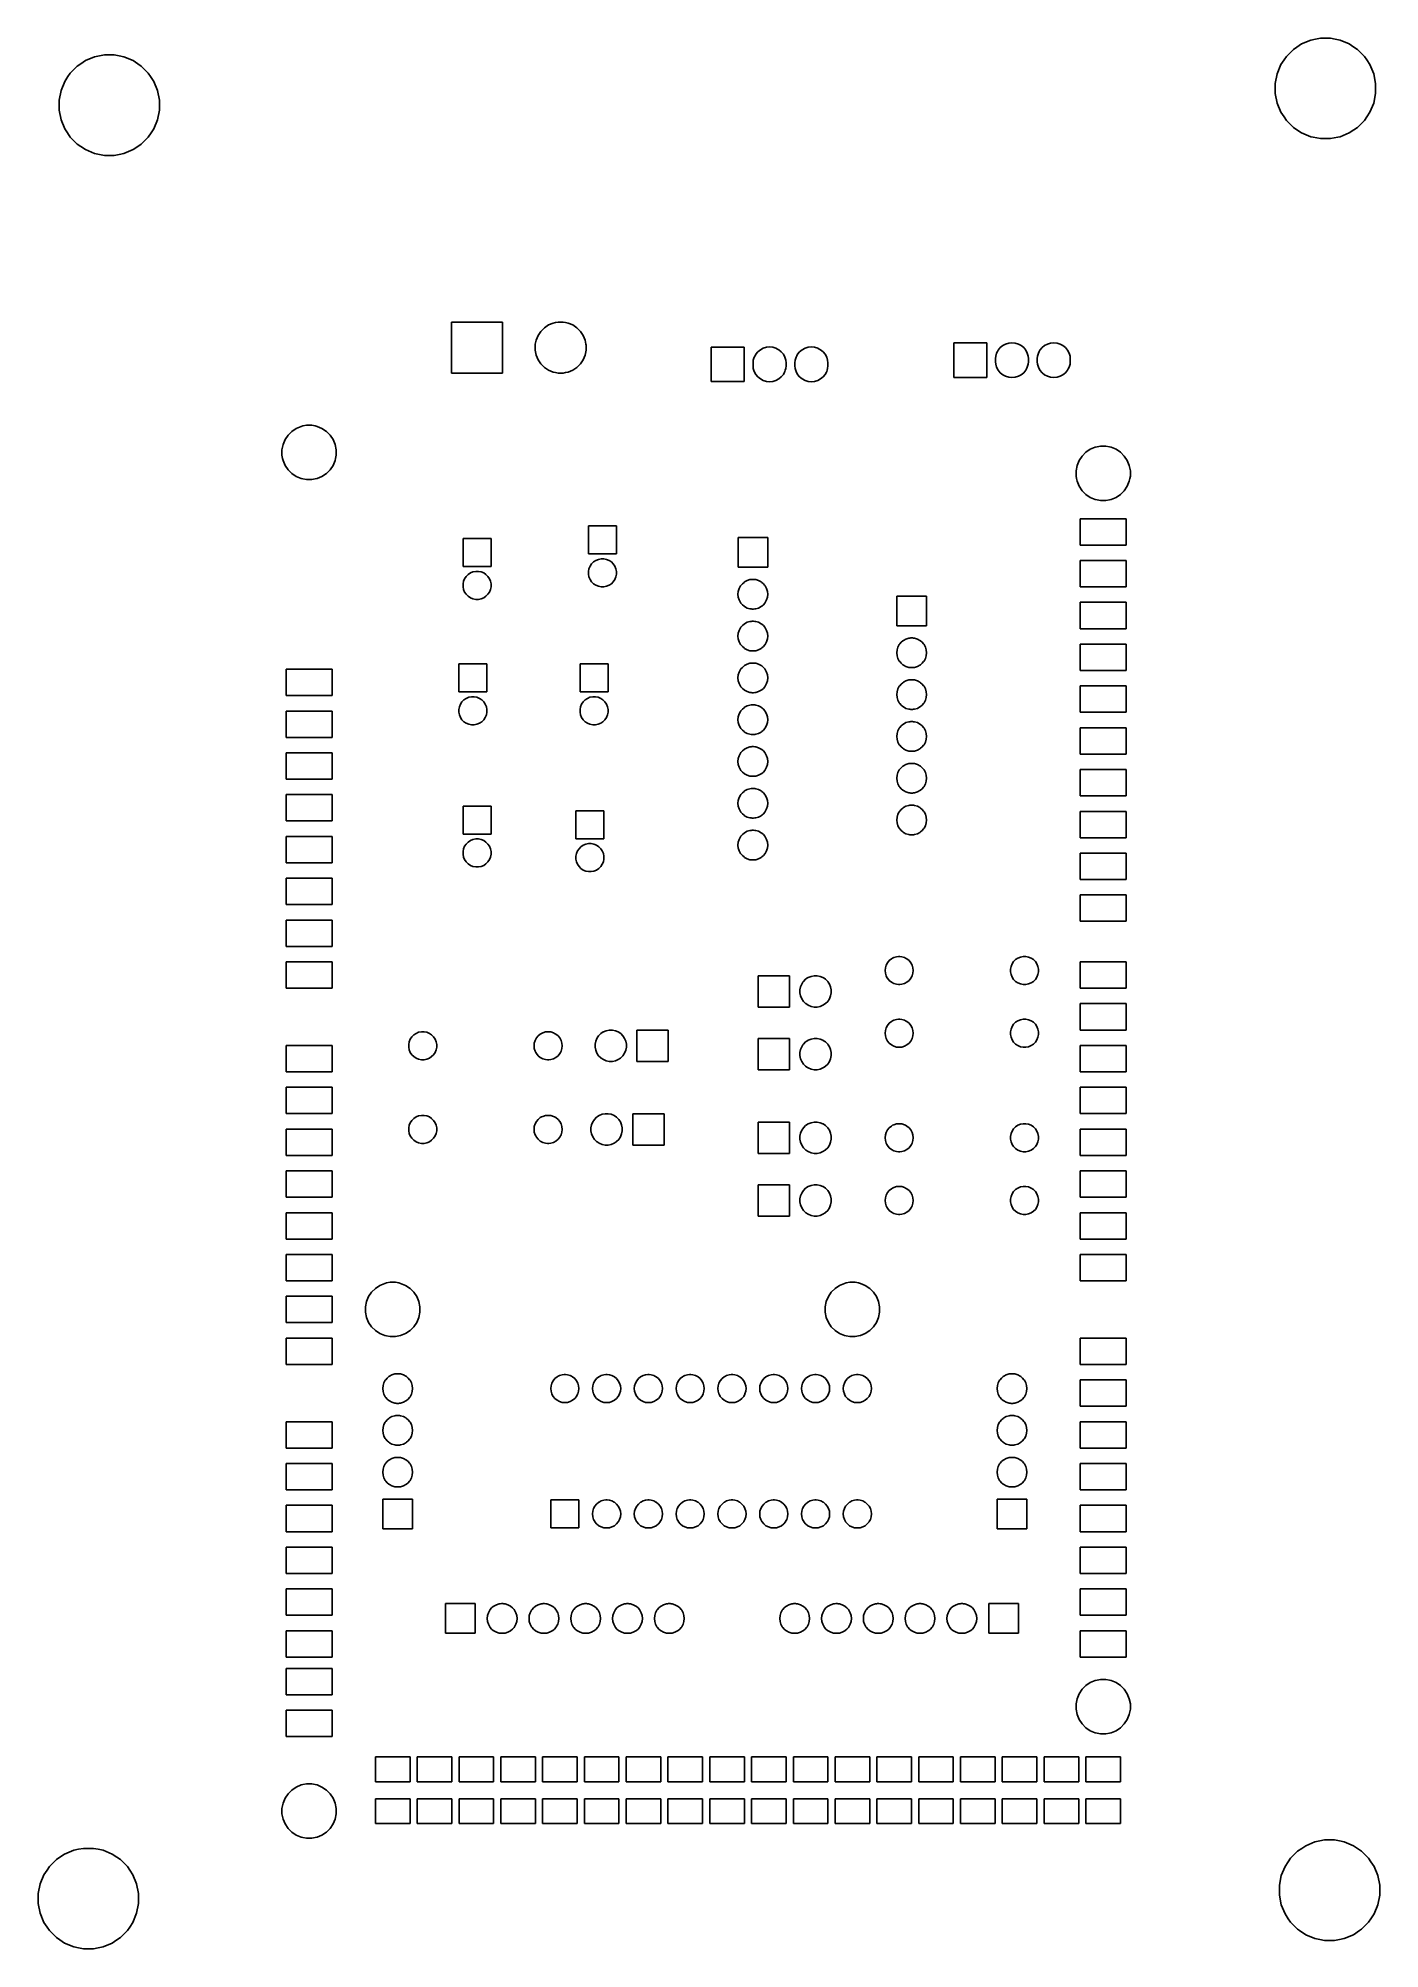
# Model space of a CAD drawing. Extents: x 80 to 161, y -179 to -63.
import ezdxf

# ---------------------------------------------------------------- set-up
doc = ezdxf.new("R2010")
doc.units = 0
doc.header["$MEASUREMENT"] = 0
doc.layers.add('BLACK', color=7, linetype='CONTINUOUS')

msp = doc.modelspace()

# ---------------------------------------------------------------- linework, layer by layer
at = {"layer": 'BLACK', "linetype": 'CONTINUOUS'}
for p, q in [((83.1841, -63.8685), (83.4788, -63.8099)), ((83.4788, -63.8099), (83.7735, -63.7513)), ((83.7735, -63.7513), (84.3745, -63.7513)), ((84.3745, -63.7513), (84.6692, -63.8099)), ((84.6692, -63.8099), (84.9639, -63.8685)), ((155.475, -64.0551), (155.618, -63.8413)), ((155.618, -63.8413), (156.043, -63.4163)), ((156.043, -63.4163), (156.257, -63.2734)), ((156.257, -63.2734), (156.543, -63.0825)), ((156.543, -63.0825), (157.098, -62.8525)), ((157.098, -62.8525), (157.393, -62.7939)), ((157.393, -62.7939), (157.688, -62.7353)), ((157.688, -62.7353), (158.288, -62.7353)), ((158.288, -62.7353), (158.583, -62.7939)), ((158.583, -62.7939), (158.878, -62.8525)), ((158.878, -62.8525), (159.433, -63.0825)), ((159.433, -63.0825), (159.719, -63.2734)), ((159.719, -63.2734), (159.933, -63.4163)), ((159.933, -63.4163), (160.358, -63.8413)), ((160.358, -63.8413), (160.501, -64.0551)), ((81.5614, -65.0711), (81.7043, -64.8573)), ((81.7043, -64.8573), (82.1293, -64.4323)), ((82.1293, -64.4323), (82.3431, -64.2894)), ((82.3431, -64.2894), (82.6289, -64.0985)), ((82.6289, -64.0985), (83.1841, -63.8685)), ((84.9639, -63.8685), (85.5191, -64.0985)), ((85.5191, -64.0985), (85.8049, -64.2894)), ((85.8049, -64.2894), (86.0187, -64.4323)), ((86.0187, -64.4323), (86.4437, -64.8573)), ((86.4437, -64.8573), (86.5866, -65.0711)), ((154.937, -65.4855), (155.054, -64.8961)), ((155.054, -64.8961), (155.284, -64.3409)), ((155.284, -64.3409), (155.475, -64.0551)), ((160.501, -64.0551), (160.692, -64.3409)), ((160.692, -64.3409), (160.922, -64.8961)), ((160.922, -64.8961), (161.039, -65.4855)), ((81.0233, -66.5015), (81.1405, -65.9121)), ((81.1405, -65.9121), (81.3705, -65.3569)), ((81.3705, -65.3569), (81.5614, -65.0711)), ((86.5866, -65.0711), (86.7775, -65.3569)), ((86.7775, -65.3569), (87.0075, -65.9121)), ((87.0075, -65.9121), (87.1247, -66.5015)), ((154.937, -66.0865), (154.937, -65.4855)), ((155.054, -66.6759), (154.937, -66.0865)), ((161.039, -66.0865), (160.922, -66.6759)), ((161.039, -65.4855), (161.039, -66.0865)), ((81.0233, -67.1025), (81.0233, -66.5015)), ((81.1405, -67.6919), (81.0233, -67.1025)), ((87.1247, -67.1025), (87.0075, -67.6919)), ((87.1247, -66.5015), (87.1247, -67.1025)), ((155.284, -67.2311), (155.054, -66.6759)), ((155.475, -67.5169), (155.284, -67.2311)), ((160.692, -67.2311), (160.501, -67.5169)), ((160.922, -66.6759), (160.692, -67.2311)), ((81.3705, -68.2471), (81.1405, -67.6919)), ((81.5325, -68.4895), (81.3705, -68.2471)), ((86.7775, -68.2471), (86.6155, -68.4895)), ((87.0075, -67.6919), (86.7775, -68.2471)), ((155.618, -67.7307), (155.475, -67.5169)), ((156.043, -68.1557), (155.618, -67.7307)), ((156.257, -68.2986), (156.043, -68.1557)), ((156.543, -68.4895), (156.257, -68.2986)), ((159.719, -68.2986), (159.433, -68.4895)), ((159.933, -68.1557), (159.719, -68.2986)), ((160.358, -67.7307), (159.933, -68.1557)), ((160.501, -67.5169), (160.358, -67.7307)), ((81.7043, -68.7467), (81.5325, -68.4895)), ((82.1293, -69.1717), (81.7043, -68.7467)), ((82.3431, -69.3146), (82.1293, -69.1717)), ((82.6289, -69.5055), (82.3431, -69.3146)), ((83.1841, -69.7355), (82.6289, -69.5055)), ((85.5191, -69.5055), (84.9639, -69.7355)), ((85.8049, -69.3146), (85.5191, -69.5055)), ((86.0187, -69.1717), (85.8049, -69.3146)), ((86.4437, -68.7467), (86.0187, -69.1717)), ((86.6155, -68.4895), (86.4437, -68.7467)), ((157.098, -68.7195), (156.543, -68.4895)), ((157.235, -68.7467), (157.098, -68.7195)), ((157.688, -68.8367), (157.235, -68.7467)), ((158.288, -68.8367), (157.688, -68.8367)), ((158.741, -68.7467), (158.288, -68.8367)), ((158.878, -68.7195), (158.741, -68.7467)), ((159.433, -68.4895), (158.878, -68.7195)), ((83.4788, -69.7941), (83.1841, -69.7355)), ((83.7735, -69.8527), (83.4788, -69.7941)), ((84.3745, -69.8527), (83.7735, -69.8527)), ((84.6692, -69.7941), (84.3745, -69.8527)), ((84.9639, -69.7355), (84.6692, -69.7941)), ((104.875, -83.085), (104.875, -79.983)), ((104.875, -79.983), (107.977, -79.983)), ((107.977, -79.983), (107.977, -83.085)), ((110.771, -80.1595), (111.054, -80.0426)), ((111.054, -80.0426), (111.203, -80.0128)), ((111.203, -80.0128), (111.353, -79.983)), ((111.353, -79.983), (111.659, -79.983)), ((111.659, -79.983), (111.809, -80.0128)), ((111.809, -80.0128), (111.958, -80.0426)), ((111.958, -80.0426), (112.241, -80.1595)), ((109.968, -81.3169), (110.015, -81.0816)), ((110.015, -81.0816), (110.132, -80.7993)), ((110.015, -81.0816), (110.015, -81.0816)), ((110.132, -80.7993), (110.301, -80.5453)), ((110.301, -80.5453), (110.517, -80.3293)), ((110.517, -80.3293), (110.771, -80.1595)), ((112.241, -80.1595), (112.495, -80.3293)), ((112.495, -80.3293), (112.711, -80.5453)), ((112.711, -80.5453), (112.88, -80.7993)), ((112.88, -80.7993), (112.997, -81.0816)), ((112.997, -81.0816), (112.997, -81.0816)), ((112.997, -81.0816), (113.044, -81.3169)), ((135.394, -83.347), (135.394, -81.245)), ((135.394, -81.245), (137.401, -81.245)), ((137.401, -81.245), (137.401, -83.347)), ((138.741, -81.2595), (138.938, -81.2401)), ((138.938, -81.2401), (139.135, -81.2595)), ((141.281, -81.2595), (141.478, -81.2401)), ((141.478, -81.2401), (141.675, -81.2595)), ((109.955, -81.3812), (109.968, -81.3169)), ((109.955, -81.6868), (109.955, -81.3812)), ((110.015, -81.9864), (109.955, -81.6868)), ((110.132, -82.2687), (110.015, -81.9864)), ((110.301, -82.5227), (110.132, -82.2687)), ((112.88, -82.2687), (112.711, -82.5227)), ((112.997, -81.9864), (112.88, -82.2687)), ((113.057, -81.6868), (112.997, -81.9864)), ((113.044, -81.3169), (113.057, -81.3812)), ((113.057, -81.3812), (113.057, -81.6868)), ((120.662, -83.601), (120.662, -81.499)), ((120.662, -81.499), (122.669, -81.499)), ((122.669, -81.499), (122.669, -83.601)), ((123.203, -82.4532), (123.217, -82.3058)), ((123.217, -82.3058), (123.274, -82.1166)), ((123.274, -82.1166), (123.324, -82.0242)), ((123.274, -82.1166), (123.274, -82.1166)), ((123.324, -82.0242), (123.368, -81.9423)), ((123.368, -81.9423), (123.493, -81.7895)), ((123.493, -81.7895), (123.646, -81.6641)), ((123.646, -81.6641), (123.82, -81.5709)), ((123.82, -81.5709), (124.009, -81.5135)), ((124.009, -81.5135), (124.206, -81.4941)), ((124.206, -81.4941), (124.403, -81.5135)), ((124.403, -81.5135), (124.592, -81.5709)), ((124.592, -81.5709), (124.592, -81.5709)), ((124.592, -81.5709), (124.684, -81.6203)), ((124.684, -81.6203), (124.766, -81.6641)), ((124.766, -81.6641), (124.919, -81.7895)), ((124.919, -81.7895), (125.044, -81.9423)), ((125.044, -81.9423), (125.138, -82.1166)), ((125.138, -82.1166), (125.195, -82.3058)), ((125.195, -82.3058), (125.209, -82.4532)), ((125.742, -82.4532), (125.757, -82.3058)), ((125.757, -82.3058), (125.814, -82.1166)), ((125.814, -82.1166), (125.864, -82.0242)), ((125.814, -82.1166), (125.814, -82.1166)), ((125.864, -82.0242), (125.908, -81.9423)), ((125.908, -81.9423), (126.033, -81.7895)), ((126.033, -81.7895), (126.186, -81.6641)), ((126.186, -81.6641), (126.36, -81.5709)), ((126.36, -81.5709), (126.549, -81.5135)), ((126.549, -81.5135), (126.746, -81.4941)), ((126.746, -81.4941), (126.943, -81.5135)), ((126.943, -81.5135), (127.132, -81.5709)), ((127.132, -81.5709), (127.132, -81.5709)), ((127.132, -81.5709), (127.224, -81.6203)), ((127.224, -81.6203), (127.306, -81.6641)), ((127.306, -81.6641), (127.459, -81.7895)), ((127.459, -81.7895), (127.584, -81.9423)), ((127.584, -81.9423), (127.678, -82.1166)), ((127.678, -82.1166), (127.735, -82.3058)), ((127.735, -82.3058), (127.749, -82.4532)), ((137.934, -82.1992), (137.949, -82.0518)), ((137.934, -82.3928), (137.934, -82.1992)), ((137.949, -82.5402), (137.934, -82.3928)), ((137.949, -82.0518), (138.006, -81.8626)), ((138.006, -81.8626), (138.056, -81.7702)), ((138.006, -81.8626), (138.006, -81.8626)), ((138.056, -81.7702), (138.1, -81.6883)), ((138.1, -81.6883), (138.225, -81.5355)), ((138.225, -81.5355), (138.378, -81.4101)), ((138.378, -81.4101), (138.552, -81.3169)), ((138.552, -81.3169), (138.741, -81.2595)), ((139.135, -81.2595), (139.324, -81.3169)), ((139.324, -81.3169), (139.324, -81.3169)), ((139.324, -81.3169), (139.416, -81.3663)), ((139.416, -81.3663), (139.498, -81.4101)), ((139.498, -81.4101), (139.651, -81.5355)), ((139.651, -81.5355), (139.776, -81.6883)), ((139.776, -81.6883), (139.87, -81.8626)), ((139.87, -81.8626), (139.927, -82.0518)), ((139.927, -82.0518), (139.941, -82.1992)), ((139.941, -82.3928), (139.927, -82.5402)), ((139.941, -82.1992), (139.941, -82.3928)), ((140.475, -82.1992), (140.489, -82.0518)), ((140.475, -82.3928), (140.475, -82.1992)), ((140.489, -82.5402), (140.475, -82.3928)), ((140.489, -82.0518), (140.546, -81.8626)), ((140.546, -81.8626), (140.596, -81.7702)), ((140.546, -81.8626), (140.546, -81.8626)), ((140.596, -81.7702), (140.64, -81.6883)), ((140.64, -81.6883), (140.765, -81.5355)), ((140.765, -81.5355), (140.918, -81.4101)), ((140.918, -81.4101), (141.092, -81.3169)), ((141.092, -81.3169), (141.281, -81.2595)), ((141.675, -81.2595), (141.864, -81.3169)), ((141.864, -81.3169), (141.864, -81.3169)), ((141.864, -81.3169), (141.956, -81.3663)), ((141.956, -81.3663), (142.038, -81.4101)), ((142.038, -81.4101), (142.191, -81.5355)), ((142.191, -81.5355), (142.316, -81.6883)), ((142.316, -81.6883), (142.41, -81.8626)), ((142.41, -81.8626), (142.467, -82.0518)), ((142.467, -82.0518), (142.481, -82.1992)), ((142.481, -82.3928), (142.467, -82.5402)), ((142.481, -82.1992), (142.481, -82.3928)), ((107.977, -83.085), (104.875, -83.085)), ((110.517, -82.7387), (110.301, -82.5227)), ((110.771, -82.9085), (110.517, -82.7387)), ((111.054, -83.0254), (110.771, -82.9085)), ((111.203, -83.0552), (111.054, -83.0254)), ((111.353, -83.085), (111.203, -83.0552)), ((111.659, -83.085), (111.353, -83.085)), ((111.809, -83.0552), (111.659, -83.085)), ((111.958, -83.0254), (111.809, -83.0552)), ((112.241, -82.9085), (111.958, -83.0254)), ((112.495, -82.7387), (112.241, -82.9085)), ((112.711, -82.5227), (112.495, -82.7387)), ((123.203, -82.6468), (123.203, -82.4532)), ((123.217, -82.7942), (123.203, -82.6468)), ((123.274, -82.9834), (123.217, -82.7942)), ((123.368, -83.1577), (123.274, -82.9834)), ((123.493, -83.3105), (123.368, -83.1577)), ((123.646, -83.4359), (123.493, -83.3105)), ((123.82, -83.5291), (123.646, -83.4359)), ((124.009, -83.5865), (123.82, -83.5291)), ((124.592, -83.5291), (124.403, -83.5865)), ((124.766, -83.4359), (124.592, -83.5291)), ((124.919, -83.3105), (124.766, -83.4359)), ((125.044, -83.1577), (124.919, -83.3105)), ((125.115, -83.0254), (125.044, -83.1577)), ((125.138, -82.9834), (125.115, -83.0254)), ((125.162, -82.9037), (125.138, -82.9834)), ((125.195, -82.7942), (125.162, -82.9037)), ((125.209, -82.6468), (125.195, -82.7942)), ((125.209, -82.4532), (125.209, -82.6468)), ((125.742, -82.6468), (125.742, -82.4532)), ((125.757, -82.7942), (125.742, -82.6468)), ((125.814, -82.9834), (125.757, -82.7942)), ((125.908, -83.1577), (125.814, -82.9834)), ((126.033, -83.3105), (125.908, -83.1577)), ((126.186, -83.4359), (126.033, -83.3105)), ((126.36, -83.5291), (126.186, -83.4359)), ((126.549, -83.5865), (126.36, -83.5291)), ((127.132, -83.5291), (126.943, -83.5865)), ((127.306, -83.4359), (127.132, -83.5291)), ((127.459, -83.3105), (127.306, -83.4359)), ((127.584, -83.1577), (127.459, -83.3105)), ((127.655, -83.0254), (127.584, -83.1577)), ((127.678, -82.9834), (127.655, -83.0254)), ((127.702, -82.9037), (127.678, -82.9834)), ((127.735, -82.7942), (127.702, -82.9037)), ((127.749, -82.6468), (127.735, -82.7942)), ((127.749, -82.4532), (127.749, -82.6468)), ((137.401, -83.347), (135.394, -83.347)), ((138.006, -82.7294), (137.949, -82.5402)), ((138.1, -82.9037), (138.006, -82.7294)), ((138.225, -83.0565), (138.1, -82.9037)), ((138.378, -83.1819), (138.225, -83.0565)), ((138.552, -83.2751), (138.378, -83.1819)), ((138.741, -83.3325), (138.552, -83.2751)), ((138.938, -83.3519), (138.741, -83.3325)), ((139.135, -83.3325), (138.938, -83.3519)), ((139.324, -83.2751), (139.135, -83.3325)), ((139.498, -83.1819), (139.324, -83.2751)), ((139.651, -83.0565), (139.498, -83.1819)), ((139.776, -82.9037), (139.651, -83.0565)), ((139.82, -82.8218), (139.776, -82.9037)), ((139.87, -82.7294), (139.82, -82.8218)), ((139.927, -82.5402), (139.87, -82.7294)), ((139.87, -82.7294), (139.87, -82.7294)), ((140.546, -82.7294), (140.489, -82.5402)), ((140.64, -82.9037), (140.546, -82.7294)), ((140.765, -83.0565), (140.64, -82.9037)), ((140.918, -83.1819), (140.765, -83.0565)), ((141.092, -83.2751), (140.918, -83.1819)), ((141.281, -83.3325), (141.092, -83.2751)), ((141.478, -83.3519), (141.281, -83.3325)), ((141.675, -83.3325), (141.478, -83.3519)), ((141.864, -83.2751), (141.675, -83.3325)), ((142.038, -83.1819), (141.864, -83.2751)), ((142.191, -83.0565), (142.038, -83.1819)), ((142.316, -82.9037), (142.191, -83.0565)), ((142.36, -82.8218), (142.316, -82.9037)), ((142.41, -82.7294), (142.36, -82.8218)), ((142.467, -82.5402), (142.41, -82.7294)), ((142.41, -82.7294), (142.41, -82.7294)), ((122.669, -83.601), (120.662, -83.601)), ((124.206, -83.6059), (124.009, -83.5865)), ((124.403, -83.5865), (124.206, -83.6059)), ((126.746, -83.6059), (126.549, -83.5865)), ((126.943, -83.5865), (126.746, -83.6059)), ((94.7569, -87.123), (94.9376, -86.8526)), ((94.9376, -86.8525), (95.1675, -86.6226)), ((94.9376, -86.8526), (94.9376, -86.8525)), ((95.1675, -86.6226), (95.438, -86.4419)), ((95.438, -86.4419), (95.7384, -86.3174)), ((95.7384, -86.3174), (95.8447, -86.2963)), ((95.8447, -86.2963), (96.0574, -86.254)), ((96.0574, -86.254), (96.3826, -86.254)), ((96.3826, -86.254), (96.5953, -86.2963)), ((96.5953, -86.2963), (96.7016, -86.3174)), ((96.7016, -86.3174), (97.002, -86.4419)), ((97.002, -86.4419), (97.2725, -86.6226)), ((97.2725, -86.6226), (97.5024, -86.8525)), ((97.5024, -86.8525), (97.5024, -86.8526)), ((97.5024, -86.8526), (97.6831, -87.123)), ((94.569, -87.7424), (94.6324, -87.4234)), ((94.569, -88.0676), (94.569, -87.7424)), ((94.6113, -88.2803), (94.569, -88.0676)), ((94.6324, -87.4234), (94.7569, -87.123)), ((97.6831, -87.123), (97.8076, -87.4234)), ((97.8076, -87.4234), (97.871, -87.7424)), ((97.871, -88.0676), (97.8287, -88.2803)), ((97.871, -87.7424), (97.871, -88.0676)), ((143.017, -88.393), (143.198, -88.1225)), ((143.198, -88.1225), (143.428, -87.8926)), ((143.428, -87.8926), (143.698, -87.7119)), ((143.698, -87.7119), (143.998, -87.5874)), ((143.998, -87.5874), (144.105, -87.5663)), ((144.105, -87.5663), (144.317, -87.524)), ((144.317, -87.524), (144.643, -87.524)), ((144.643, -87.524), (144.855, -87.5663)), ((144.855, -87.5663), (144.962, -87.5874)), ((144.962, -87.5874), (145.262, -87.7119)), ((145.262, -87.7119), (145.532, -87.8926)), ((145.532, -87.8926), (145.762, -88.1225)), ((145.762, -88.1225), (145.943, -88.393)), ((94.6324, -88.3866), (94.6113, -88.2803)), ((94.7569, -88.687), (94.6324, -88.3866)), ((94.9376, -88.9575), (94.7569, -88.687)), ((95.1675, -89.1874), (94.9376, -88.9575)), ((95.438, -89.3681), (95.1675, -89.1874)), ((95.7384, -89.4926), (95.438, -89.3681)), ((97.002, -89.3681), (96.7016, -89.4926)), ((97.2725, -89.1874), (97.002, -89.3681)), ((97.5024, -88.9575), (97.2725, -89.1874)), ((97.6831, -88.687), (97.5024, -88.9575)), ((97.8076, -88.3866), (97.6831, -88.687)), ((97.8287, -88.2803), (97.8076, -88.3866)), ((142.829, -89.0124), (142.892, -88.6934)), ((142.829, -89.3376), (142.829, -89.0124)), ((142.86, -89.4926), (142.829, -89.3376)), ((142.892, -88.6934), (142.895, -88.687)), ((142.895, -88.687), (143.017, -88.393)), ((145.943, -88.393), (146.065, -88.687)), ((146.065, -88.687), (146.068, -88.6934)), ((146.068, -88.6934), (146.131, -89.0124)), ((146.131, -89.3376), (146.1, -89.4926)), ((146.131, -89.0124), (146.131, -89.3376)), ((95.8447, -89.5137), (95.7384, -89.4926)), ((96.0574, -89.556), (95.8447, -89.5137)), ((96.3826, -89.556), (96.0574, -89.556)), ((96.5953, -89.5137), (96.3826, -89.556)), ((96.7016, -89.4926), (96.5953, -89.5137)), ((142.892, -89.6566), (142.86, -89.4926)), ((143.017, -89.957), (142.892, -89.6566)), ((143.198, -90.2275), (143.017, -89.957)), ((143.428, -90.4574), (143.198, -90.2275)), ((143.698, -90.6381), (143.428, -90.4574)), ((145.532, -90.4574), (145.262, -90.6381)), ((145.762, -90.2275), (145.532, -90.4574)), ((145.943, -89.957), (145.762, -90.2275)), ((146.068, -89.6566), (145.943, -89.957)), ((146.1, -89.4926), (146.068, -89.6566)), ((143.998, -90.7626), (143.698, -90.6381)), ((144.105, -90.7837), (143.998, -90.7626)), ((144.317, -90.826), (144.105, -90.7837)), ((144.643, -90.826), (144.317, -90.826)), ((144.855, -90.7837), (144.643, -90.826)), ((144.962, -90.7626), (144.855, -90.7837)), ((145.262, -90.6381), (144.962, -90.7626)), ((113.195, -94.069), (113.195, -92.367)), ((113.195, -92.367), (114.897, -92.367)), ((114.897, -92.367), (114.897, -94.069)), ((143.079, -93.532), (143.079, -91.93)), ((143.079, -91.93), (145.881, -91.93)), ((145.881, -91.93), (145.881, -93.532)), ((105.575, -94.831), (105.575, -93.129)), ((105.575, -93.129), (107.277, -93.129)), ((107.277, -93.129), (107.277, -94.831)), ((122.289, -94.881), (122.289, -93.079)), ((122.289, -93.079), (124.091, -93.079)), ((124.091, -93.079), (124.091, -94.881)), ((145.881, -93.532), (143.079, -93.532)), ((107.277, -94.831), (105.575, -94.831)), ((106.023, -95.2259), (106.178, -95.1617)), ((106.178, -95.1617), (106.342, -95.129)), ((106.342, -95.129), (106.51, -95.129)), ((106.51, -95.129), (106.674, -95.1617)), ((106.674, -95.1617), (106.829, -95.2259)), ((114.897, -94.069), (113.195, -94.069)), ((113.195, -95.1342), (113.228, -94.9698)), ((113.195, -95.3018), (113.195, -95.1342)), ((113.228, -94.9698), (113.292, -94.8149)), ((113.292, -94.8149), (113.385, -94.6755)), ((113.385, -94.6755), (113.504, -94.557)), ((113.504, -94.557), (113.643, -94.4639)), ((113.643, -94.4639), (113.798, -94.3997)), ((113.798, -94.3997), (113.962, -94.367)), ((113.962, -94.367), (114.13, -94.367)), ((114.13, -94.367), (114.294, -94.3997)), ((114.294, -94.3997), (114.449, -94.4639)), ((114.449, -94.4639), (114.588, -94.557)), ((114.588, -94.557), (114.707, -94.6755)), ((114.707, -94.6755), (114.8, -94.8149)), ((114.8, -94.8149), (114.864, -94.9698)), ((114.864, -94.9698), (114.897, -95.1342)), ((114.897, -95.1342), (114.897, -95.3018)), ((124.091, -94.881), (122.289, -94.881)), ((143.079, -96.072), (143.079, -94.47)), ((143.079, -94.47), (145.881, -94.47)), ((145.881, -94.47), (145.881, -96.072)), ((105.575, -95.8962), (105.608, -95.7318)), ((105.575, -96.0638), (105.575, -95.8962)), ((105.608, -96.2282), (105.575, -96.0638)), ((105.608, -95.7318), (105.672, -95.5769)), ((105.672, -96.3831), (105.608, -96.2282)), ((105.672, -95.5769), (105.765, -95.4375)), ((105.765, -95.4375), (105.884, -95.319)), ((105.884, -95.319), (106.023, -95.2259)), ((106.829, -95.2259), (106.968, -95.319)), ((106.968, -95.319), (107.087, -95.4375)), ((107.087, -95.4375), (107.18, -95.5769)), ((107.18, -95.5769), (107.244, -95.7318)), ((107.244, -96.2282), (107.18, -96.3831)), ((107.244, -95.7318), (107.277, -95.8962)), ((107.277, -96.0638), (107.244, -96.2282)), ((107.277, -95.8962), (107.277, -96.0638)), ((113.228, -95.4662), (113.195, -95.3018)), ((113.292, -95.6211), (113.228, -95.4662)), ((113.385, -95.7605), (113.292, -95.6211)), ((113.504, -95.879), (113.385, -95.7605)), ((113.643, -95.9721), (113.504, -95.879)), ((113.798, -96.0363), (113.643, -95.9721)), ((113.962, -96.069), (113.798, -96.0363)), ((114.13, -96.069), (113.962, -96.069)), ((114.294, -96.0363), (114.13, -96.069)), ((114.449, -95.9721), (114.294, -96.0363)), ((114.588, -95.879), (114.449, -95.9721)), ((114.707, -95.7605), (114.588, -95.879)), ((114.8, -95.6211), (114.707, -95.7605)), ((114.864, -95.4662), (114.8, -95.6211)), ((114.897, -95.3018), (114.864, -95.4662)), ((122.285, -96.52), (122.302, -96.3434)), ((122.302, -96.3434), (122.354, -96.1735)), ((122.354, -96.1735), (122.437, -96.017)), ((122.437, -96.017), (122.474, -95.9721)), ((122.474, -95.9721), (122.55, -95.8798)), ((122.55, -95.8798), (122.651, -95.7966)), ((122.651, -95.7966), (122.687, -95.7672)), ((122.687, -95.7672), (122.844, -95.6836)), ((122.844, -95.6836), (123.013, -95.632)), ((123.013, -95.632), (123.08, -95.6255)), ((123.08, -95.6255), (123.146, -95.619)), ((123.146, -95.619), (123.234, -95.619)), ((123.234, -95.619), (123.3, -95.6255)), ((123.3, -95.6255), (123.367, -95.632)), ((123.367, -95.632), (123.536, -95.6836)), ((123.536, -95.6836), (123.693, -95.7672)), ((123.693, -95.7672), (123.729, -95.7966)), ((123.729, -95.7966), (123.83, -95.8798)), ((123.83, -95.8798), (123.906, -95.9721)), ((123.906, -95.9721), (123.943, -96.017)), ((123.943, -96.017), (124.026, -96.1735)), ((124.026, -96.1735), (124.078, -96.3434)), ((124.078, -96.3434), (124.095, -96.52)), ((145.881, -96.072), (143.079, -96.072)), ((105.765, -96.5225), (105.672, -96.3831)), ((105.884, -96.641), (105.765, -96.5225)), ((106.023, -96.7341), (105.884, -96.641)), ((106.178, -96.7983), (106.023, -96.7341)), ((106.342, -96.831), (106.178, -96.7983)), ((106.51, -96.831), (106.342, -96.831)), ((106.674, -96.7983), (106.51, -96.831)), ((106.829, -96.7341), (106.674, -96.7983)), ((106.968, -96.641), (106.829, -96.7341)), ((107.087, -96.5225), (106.968, -96.641)), ((107.18, -96.3831), (107.087, -96.5225)), ((122.302, -96.6966), (122.285, -96.52)), ((122.354, -96.8665), (122.302, -96.6966)), ((122.437, -97.023), (122.354, -96.8665)), ((122.467, -97.0587), (122.437, -97.023)), ((122.55, -97.1602), (122.467, -97.0587)), ((122.651, -97.2434), (122.55, -97.1602)), ((122.687, -97.2728), (122.651, -97.2434)), ((122.844, -97.3564), (122.687, -97.2728)), ((123.013, -97.408), (122.844, -97.3564)), ((123.08, -97.4145), (123.013, -97.408)), ((123.146, -97.421), (123.08, -97.4145)), ((123.234, -97.421), (123.146, -97.421)), ((123.3, -97.4145), (123.234, -97.421)), ((123.367, -97.408), (123.3, -97.4145)), ((123.536, -97.3564), (123.367, -97.408)), ((123.693, -97.2728), (123.536, -97.3564)), ((123.729, -97.2434), (123.693, -97.2728)), ((123.83, -97.1602), (123.729, -97.2434)), ((123.913, -97.0587), (123.83, -97.1602)), ((123.943, -97.023), (123.913, -97.0587)), ((124.026, -96.8665), (123.943, -97.023)), ((124.078, -96.6966), (124.026, -96.8665)), ((124.095, -96.52), (124.078, -96.6966)), ((131.941, -98.437), (131.941, -96.635)), ((131.941, -96.635), (133.743, -96.635)), ((133.743, -96.635), (133.743, -98.437)), ((143.079, -98.612), (143.079, -97.01)), ((143.079, -97.01), (145.881, -97.01)), ((145.881, -97.01), (145.881, -98.612)), ((122.354, -98.7135), (122.437, -98.557)), ((122.437, -98.557), (122.467, -98.5213)), ((122.467, -98.5213), (122.55, -98.4198)), ((122.55, -98.4198), (122.651, -98.3366)), ((122.651, -98.3366), (122.687, -98.3072)), ((122.687, -98.3072), (122.844, -98.2236)), ((122.844, -98.2236), (123.013, -98.172)), ((123.013, -98.172), (123.08, -98.1655)), ((123.08, -98.1655), (123.146, -98.159)), ((123.146, -98.159), (123.234, -98.159)), ((123.234, -98.159), (123.3, -98.1655)), ((123.3, -98.1655), (123.367, -98.172)), ((123.367, -98.172), (123.536, -98.2236)), ((123.536, -98.2236), (123.693, -98.3072)), ((123.693, -98.3072), (123.729, -98.3366)), ((123.729, -98.3366), (123.83, -98.4198)), ((123.83, -98.4198), (123.913, -98.5213)), ((123.913, -98.5213), (123.943, -98.557)), ((123.943, -98.557), (124.026, -98.7135)), ((133.743, -98.437), (131.941, -98.437)), ((145.881, -98.612), (143.079, -98.612)), ((122.285, -99.06), (122.302, -98.8834)), ((122.302, -99.2366), (122.285, -99.06)), ((122.302, -98.8834), (122.354, -98.7135)), ((122.354, -99.4065), (122.302, -99.2366)), ((122.437, -99.563), (122.354, -99.4065)), ((122.467, -99.5987), (122.437, -99.563)), ((122.55, -99.7002), (122.467, -99.5987)), ((122.651, -99.7834), (122.55, -99.7002)), ((122.687, -99.8128), (122.651, -99.7834)), ((122.844, -99.8964), (122.687, -99.8128)), ((123.693, -99.8128), (123.536, -99.8964)), ((123.729, -99.7834), (123.693, -99.8128)), ((123.83, -99.7002), (123.729, -99.7834)), ((123.913, -99.5987), (123.83, -99.7002)), ((123.943, -99.563), (123.913, -99.5987)), ((124.026, -99.4065), (123.943, -99.563)), ((124.026, -98.7135), (124.078, -98.8834)), ((124.078, -99.2366), (124.026, -99.4065)), ((124.078, -98.8834), (124.095, -99.06)), ((124.095, -99.06), (124.078, -99.2366)), ((131.954, -99.8994), (132.006, -99.7295)), ((132.006, -99.7295), (132.089, -99.573)), ((132.089, -99.573), (132.119, -99.5373)), ((132.119, -99.5373), (132.202, -99.4358)), ((132.202, -99.4358), (132.303, -99.3526)), ((132.303, -99.3526), (132.339, -99.3232)), ((132.339, -99.3232), (132.496, -99.2396)), ((132.496, -99.2396), (132.665, -99.188)), ((132.665, -99.188), (132.732, -99.1815)), ((132.732, -99.1815), (132.798, -99.175)), ((132.798, -99.175), (132.886, -99.175)), ((132.886, -99.175), (132.952, -99.1815)), ((132.952, -99.1815), (133.019, -99.188)), ((133.019, -99.188), (133.188, -99.2396)), ((133.188, -99.2396), (133.345, -99.3232)), ((133.345, -99.3232), (133.381, -99.3526)), ((133.381, -99.3526), (133.482, -99.4358)), ((133.482, -99.4358), (133.565, -99.5373)), ((133.565, -99.5373), (133.595, -99.573)), ((133.595, -99.573), (133.678, -99.7295)), ((133.678, -99.7295), (133.73, -99.8994)), ((143.079, -101.152), (143.079, -99.55)), ((143.079, -99.55), (145.881, -99.55)), ((145.881, -99.55), (145.881, -101.152)), ((105.321, -102.451), (105.321, -100.749)), ((105.321, -100.749), (107.023, -100.749)), ((107.023, -100.749), (107.023, -102.451)), ((112.687, -102.451), (112.687, -100.749)), ((112.687, -100.749), (114.389, -100.749)), ((114.389, -100.749), (114.389, -102.451)), ((122.467, -101.061), (122.55, -100.96)), ((122.55, -100.96), (122.651, -100.877)), ((122.651, -100.877), (122.687, -100.847)), ((122.687, -100.847), (122.844, -100.764)), ((123.013, -99.948), (122.844, -99.8964)), ((122.844, -100.764), (123.013, -100.712)), ((123.08, -99.9545), (123.013, -99.948)), ((123.013, -100.712), (123.08, -100.706)), ((123.146, -99.961), (123.08, -99.9545)), ((123.08, -100.706), (123.146, -100.699)), ((123.234, -99.961), (123.146, -99.961)), ((123.146, -100.699), (123.234, -100.699)), ((123.3, -99.9545), (123.234, -99.961)), ((123.234, -100.699), (123.3, -100.706)), ((123.367, -99.948), (123.3, -99.9545)), ((123.3, -100.706), (123.367, -100.712)), ((123.536, -99.8964), (123.367, -99.948)), ((123.367, -100.712), (123.536, -100.764)), ((123.536, -100.764), (123.693, -100.847)), ((123.693, -100.847), (123.729, -100.877)), ((123.729, -100.877), (123.83, -100.96)), ((123.83, -100.96), (123.913, -101.061)), ((131.937, -100.076), (131.954, -99.8994)), ((131.954, -100.253), (131.937, -100.076)), ((132.006, -100.422), (131.954, -100.253)), ((132.089, -100.579), (132.006, -100.422)), ((132.119, -100.615), (132.089, -100.579)), ((132.202, -100.716), (132.119, -100.615)), ((132.303, -100.799), (132.202, -100.716)), ((132.339, -100.829), (132.303, -100.799)), ((132.496, -100.912), (132.339, -100.829)), ((132.665, -100.964), (132.496, -100.912)), ((132.732, -100.97), (132.665, -100.964)), ((132.798, -100.977), (132.732, -100.97)), ((132.886, -100.977), (132.798, -100.977)), ((132.952, -100.97), (132.886, -100.977)), ((133.019, -100.964), (132.952, -100.97)), ((133.188, -100.912), (133.019, -100.964)), ((133.345, -100.829), (133.188, -100.912)), ((133.381, -100.799), (133.345, -100.829)), ((133.482, -100.716), (133.381, -100.799)), ((133.565, -100.615), (133.482, -100.716)), ((133.595, -100.579), (133.565, -100.615)), ((133.678, -100.422), (133.595, -100.579)), ((133.73, -100.253), (133.678, -100.422)), ((133.73, -99.8994), (133.747, -100.076)), ((133.747, -100.076), (133.73, -100.253)), ((94.819, -102.676), (94.819, -101.074)), ((94.819, -101.074), (97.621, -101.074)), ((97.621, -101.074), (97.621, -102.676)), ((122.285, -101.6), (122.302, -101.423)), ((122.302, -101.777), (122.285, -101.6)), ((122.302, -101.423), (122.354, -101.254)), ((122.354, -101.946), (122.302, -101.777)), ((122.354, -101.254), (122.437, -101.097)), ((122.437, -102.103), (122.354, -101.946)), ((122.437, -101.097), (122.467, -101.061)), ((122.467, -102.139), (122.437, -102.103)), ((122.55, -102.24), (122.467, -102.139)), ((123.913, -102.139), (123.83, -102.24)), ((123.913, -101.061), (123.943, -101.097)), ((123.943, -102.103), (123.913, -102.139)), ((123.943, -101.097), (124.026, -101.254)), ((124.026, -101.946), (123.943, -102.103)), ((124.026, -101.254), (124.078, -101.423)), ((124.078, -101.777), (124.026, -101.946)), ((124.078, -101.423), (124.095, -101.6)), ((124.095, -101.6), (124.078, -101.777)), ((132.006, -102.27), (132.089, -102.113)), ((132.089, -102.113), (132.119, -102.077)), ((132.119, -102.077), (132.202, -101.976)), ((132.202, -101.976), (132.303, -101.893)), ((132.303, -101.893), (132.339, -101.863)), ((132.339, -101.863), (132.496, -101.78)), ((132.496, -101.78), (132.665, -101.728)), ((132.665, -101.728), (132.732, -101.722)), ((132.732, -101.722), (132.798, -101.715)), ((132.798, -101.715), (132.886, -101.715)), ((132.886, -101.715), (132.952, -101.722)), ((132.952, -101.722), (133.019, -101.728)), ((133.019, -101.728), (133.188, -101.78)), ((133.188, -101.78), (133.345, -101.863)), ((133.345, -101.863), (133.381, -101.893)), ((133.381, -101.893), (133.482, -101.976)), ((133.482, -101.976), (133.565, -102.077)), ((133.565, -102.077), (133.595, -102.113)), ((133.595, -102.113), (133.678, -102.27)), ((145.881, -101.152), (143.079, -101.152)), ((143.079, -103.692), (143.079, -102.09)), ((143.079, -102.09), (145.881, -102.09)), ((145.881, -102.09), (145.881, -103.692)), ((97.621, -102.676), (94.819, -102.676)), ((107.023, -102.451), (105.321, -102.451)), ((105.354, -103.352), (105.418, -103.197)), ((105.418, -103.197), (105.511, -103.058)), ((105.511, -103.058), (105.63, -102.939)), ((105.63, -102.939), (105.769, -102.846)), ((105.769, -102.846), (105.924, -102.782)), ((105.924, -102.782), (106.088, -102.749)), ((106.088, -102.749), (106.256, -102.749)), ((106.256, -102.749), (106.42, -102.782)), ((106.42, -102.782), (106.575, -102.846)), ((106.575, -102.846), (106.714, -102.939)), ((106.714, -102.939), (106.833, -103.058)), ((106.833, -103.058), (106.926, -103.197)), ((106.926, -103.197), (106.99, -103.352)), ((114.389, -102.451), (112.687, -102.451)), ((112.72, -103.352), (112.784, -103.197)), ((112.784, -103.197), (112.877, -103.058)), ((112.877, -103.058), (112.996, -102.939)), ((112.996, -102.939), (113.135, -102.846)), ((113.135, -102.846), (113.29, -102.782)), ((113.29, -102.782), (113.454, -102.749)), ((113.454, -102.749), (113.622, -102.749)), ((113.622, -102.749), (113.786, -102.782)), ((113.786, -102.782), (113.941, -102.846)), ((113.941, -102.846), (114.08, -102.939)), ((114.08, -102.939), (114.199, -103.058)), ((114.199, -103.058), (114.292, -103.197)), ((114.292, -103.197), (114.356, -103.352)), ((122.651, -102.323), (122.55, -102.24)), ((122.687, -102.353), (122.651, -102.323)), ((122.844, -102.436), (122.687, -102.353)), ((122.687, -103.387), (122.844, -103.304)), ((123.013, -102.488), (122.844, -102.436)), ((122.844, -103.304), (123.013, -103.252)), ((123.08, -102.494), (123.013, -102.488)), ((123.013, -103.252), (123.08, -103.246)), ((123.146, -102.501), (123.08, -102.494)), ((123.08, -103.246), (123.146, -103.239)), ((123.234, -102.501), (123.146, -102.501)), ((123.146, -103.239), (123.234, -103.239)), ((123.3, -102.494), (123.234, -102.501)), ((123.234, -103.239), (123.3, -103.246)), ((123.367, -102.488), (123.3, -102.494)), ((123.3, -103.246), (123.367, -103.252)), ((123.536, -102.436), (123.367, -102.488)), ((123.367, -103.252), (123.536, -103.304)), ((123.693, -102.353), (123.536, -102.436)), ((123.536, -103.304), (123.693, -103.387)), ((123.729, -102.323), (123.693, -102.353)), ((123.83, -102.24), (123.729, -102.323)), ((131.937, -102.616), (131.954, -102.439)), ((131.954, -102.793), (131.937, -102.616)), ((131.954, -102.439), (132.006, -102.27)), ((132.006, -102.962), (131.954, -102.793)), ((132.089, -103.119), (132.006, -102.962)), ((132.119, -103.155), (132.089, -103.119)), ((132.202, -103.256), (132.119, -103.155)), ((132.303, -103.339), (132.202, -103.256)), ((133.482, -103.256), (133.381, -103.339)), ((133.565, -103.155), (133.482, -103.256)), ((133.595, -103.119), (133.565, -103.155)), ((133.678, -102.962), (133.595, -103.119)), ((133.678, -102.27), (133.73, -102.439)), ((133.73, -102.793), (133.678, -102.962)), ((133.73, -102.439), (133.747, -102.616)), ((133.747, -102.616), (133.73, -102.793)), ((94.819, -105.216), (94.819, -103.614)), ((94.819, -103.614), (97.621, -103.614)), ((97.621, -103.614), (97.621, -105.216)), ((105.321, -103.516), (105.354, -103.352)), ((105.321, -103.684), (105.321, -103.516)), ((105.354, -103.848), (105.321, -103.684)), ((105.418, -104.003), (105.354, -103.848)), ((105.511, -104.142), (105.418, -104.003)), ((105.63, -104.261), (105.511, -104.142)), ((105.769, -104.354), (105.63, -104.261)), ((105.924, -104.418), (105.769, -104.354)), ((106.088, -104.451), (105.924, -104.418)), ((106.256, -104.451), (106.088, -104.451)), ((106.42, -104.418), (106.256, -104.451)), ((106.575, -104.354), (106.42, -104.418)), ((106.714, -104.261), (106.575, -104.354)), ((106.833, -104.142), (106.714, -104.261)), ((106.926, -104.003), (106.833, -104.142)), ((106.99, -103.848), (106.926, -104.003)), ((106.99, -103.352), (107.023, -103.516)), ((107.023, -103.684), (106.99, -103.848)), ((107.023, -103.516), (107.023, -103.684)), ((112.687, -103.516), (112.72, -103.352)), ((112.687, -103.684), (112.687, -103.516)), ((112.72, -103.848), (112.687, -103.684)), ((112.784, -104.003), (112.72, -103.848)), ((112.877, -104.142), (112.784, -104.003)), ((112.996, -104.261), (112.877, -104.142)), ((113.135, -104.354), (112.996, -104.261)), ((113.29, -104.418), (113.135, -104.354)), ((113.454, -104.451), (113.29, -104.418)), ((113.622, -104.451), (113.454, -104.451)), ((113.786, -104.418), (113.622, -104.451)), ((113.941, -104.354), (113.786, -104.418)), ((114.08, -104.261), (113.941, -104.354)), ((114.199, -104.142), (114.08, -104.261)), ((114.292, -104.003), (114.199, -104.142)), ((114.356, -103.848), (114.292, -104.003)), ((114.356, -103.352), (114.389, -103.516)), ((114.389, -103.684), (114.356, -103.848)), ((114.389, -103.516), (114.389, -103.684)), ((122.285, -104.14), (122.302, -103.963)), ((122.302, -104.317), (122.285, -104.14)), ((122.302, -103.963), (122.354, -103.794)), ((122.354, -104.486), (122.302, -104.317)), ((122.354, -103.794), (122.437, -103.637)), ((122.437, -103.637), (122.467, -103.601)), ((122.467, -103.601), (122.55, -103.5)), ((122.55, -103.5), (122.651, -103.417)), ((122.651, -103.417), (122.687, -103.387)), ((123.693, -103.387), (123.729, -103.417)), ((123.729, -103.417), (123.83, -103.5)), ((123.83, -103.5), (123.913, -103.601)), ((123.913, -103.601), (123.943, -103.637)), ((123.943, -103.637), (124.026, -103.794)), ((124.026, -103.794), (124.078, -103.963)), ((124.078, -104.317), (124.026, -104.486)), ((124.078, -103.963), (124.095, -104.14)), ((124.095, -104.14), (124.078, -104.317)), ((132.202, -104.516), (132.303, -104.433)), ((132.339, -103.369), (132.303, -103.339)), ((132.303, -104.433), (132.339, -104.403)), ((132.496, -103.452), (132.339, -103.369)), ((132.339, -104.403), (132.496, -104.32)), ((132.665, -103.504), (132.496, -103.452)), ((132.496, -104.32), (132.665, -104.268)), ((132.732, -103.51), (132.665, -103.504)), ((132.665, -104.268), (132.737, -104.261)), ((132.798, -103.517), (132.732, -103.51)), ((132.737, -104.261), (132.798, -104.255)), ((132.886, -103.517), (132.798, -103.517)), ((132.798, -104.255), (132.886, -104.255)), ((132.952, -103.51), (132.886, -103.517)), ((132.886, -104.255), (132.947, -104.261)), ((132.947, -104.261), (133.019, -104.268)), ((133.019, -103.504), (132.952, -103.51)), ((133.188, -103.452), (133.019, -103.504)), ((133.019, -104.268), (133.188, -104.32)), ((133.345, -103.369), (133.188, -103.452)), ((133.188, -104.32), (133.345, -104.403)), ((133.381, -103.339), (133.345, -103.369)), ((133.345, -104.403), (133.381, -104.433)), ((133.381, -104.433), (133.482, -104.516)), ((145.881, -103.692), (143.079, -103.692)), ((97.621, -105.216), (94.819, -105.216)), ((122.437, -104.643), (122.354, -104.486)), ((122.467, -104.679), (122.437, -104.643)), ((122.55, -104.78), (122.467, -104.679)), ((122.651, -104.863), (122.55, -104.78)), ((122.687, -104.893), (122.651, -104.863)), ((122.844, -104.976), (122.687, -104.893)), ((123.013, -105.028), (122.844, -104.976)), ((123.08, -105.034), (123.013, -105.028)), ((123.146, -105.041), (123.08, -105.034)), ((123.234, -105.041), (123.146, -105.041)), ((123.3, -105.034), (123.234, -105.041)), ((123.367, -105.028), (123.3, -105.034)), ((123.536, -104.976), (123.367, -105.028)), ((123.693, -104.893), (123.536, -104.976)), ((123.729, -104.863), (123.693, -104.893)), ((123.83, -104.78), (123.729, -104.863)), ((123.913, -104.679), (123.83, -104.78)), ((123.943, -104.643), (123.913, -104.679)), ((124.026, -104.486), (123.943, -104.643)), ((131.937, -105.156), (131.954, -104.979)), ((131.954, -105.333), (131.937, -105.156)), ((131.954, -104.979), (132.006, -104.81)), ((132.006, -105.502), (131.954, -105.333)), ((132.006, -104.81), (132.089, -104.653)), ((132.089, -105.659), (132.006, -105.502)), ((132.089, -104.653), (132.119, -104.617)), ((132.119, -104.617), (132.202, -104.516)), ((133.482, -104.516), (133.565, -104.617)), ((133.565, -104.617), (133.595, -104.653)), ((133.595, -104.653), (133.678, -104.81)), ((133.678, -105.502), (133.595, -105.659)), ((133.678, -104.81), (133.73, -104.979)), ((133.73, -105.333), (133.678, -105.502)), ((133.73, -104.979), (133.747, -105.156)), ((133.747, -105.156), (133.73, -105.333)), ((143.079, -106.232), (143.079, -104.63)), ((143.079, -104.63), (145.881, -104.63)), ((145.881, -104.63), (145.881, -106.232)), ((94.819, -107.756), (94.819, -106.154)), ((94.819, -106.154), (97.621, -106.154)), ((97.621, -106.154), (97.621, -107.756)), ((122.285, -106.68), (122.302, -106.503)), ((122.302, -106.857), (122.285, -106.68)), ((122.302, -106.503), (122.354, -106.334)), ((122.354, -106.334), (122.437, -106.177)), ((122.437, -106.177), (122.467, -106.141)), ((122.467, -106.141), (122.55, -106.04)), ((122.55, -106.04), (122.651, -105.957)), ((122.651, -105.957), (122.687, -105.927)), ((122.687, -105.927), (122.844, -105.844)), ((122.844, -105.844), (123.013, -105.792)), ((123.013, -105.792), (123.08, -105.786)), ((123.08, -105.786), (123.146, -105.779)), ((123.146, -105.779), (123.234, -105.779)), ((123.234, -105.779), (123.3, -105.786)), ((123.3, -105.786), (123.367, -105.792)), ((123.367, -105.792), (123.536, -105.844)), ((123.536, -105.844), (123.693, -105.927)), ((123.693, -105.927), (123.729, -105.957)), ((123.729, -105.957), (123.83, -106.04)), ((123.83, -106.04), (123.913, -106.141)), ((123.913, -106.141), (123.943, -106.177)), ((123.943, -106.177), (124.026, -106.334)), ((124.026, -106.334), (124.078, -106.503)), ((124.078, -106.503), (124.095, -106.68)), ((124.095, -106.68), (124.078, -106.857)), ((132.119, -105.695), (132.089, -105.659)), ((132.202, -105.796), (132.119, -105.695)), ((132.303, -105.879), (132.202, -105.796)), ((132.339, -105.909), (132.303, -105.879)), ((132.496, -105.992), (132.339, -105.909)), ((132.665, -106.044), (132.496, -105.992)), ((132.732, -106.05), (132.665, -106.044)), ((132.798, -106.057), (132.732, -106.05)), ((132.732, -106.802), (132.798, -106.795)), ((132.886, -106.057), (132.798, -106.057)), ((132.798, -106.795), (132.886, -106.795)), ((132.952, -106.05), (132.886, -106.057)), ((132.886, -106.795), (132.952, -106.802)), ((133.019, -106.044), (132.952, -106.05)), ((133.188, -105.992), (133.019, -106.044)), ((133.345, -105.909), (133.188, -105.992)), ((133.381, -105.879), (133.345, -105.909)), ((133.482, -105.796), (133.381, -105.879)), ((133.565, -105.695), (133.482, -105.796)), ((133.595, -105.659), (133.565, -105.695)), ((145.881, -106.232), (143.079, -106.232)), ((97.621, -107.756), (94.819, -107.756)), ((122.354, -107.026), (122.302, -106.857)), ((122.437, -107.183), (122.354, -107.026)), ((122.467, -107.219), (122.437, -107.183)), ((122.55, -107.32), (122.467, -107.219)), ((122.651, -107.403), (122.55, -107.32)), ((122.687, -107.433), (122.651, -107.403)), ((122.844, -107.516), (122.687, -107.433)), ((123.013, -107.568), (122.844, -107.516)), ((123.08, -107.574), (123.013, -107.568)), ((123.146, -107.581), (123.08, -107.574)), ((123.234, -107.581), (123.146, -107.581)), ((123.3, -107.574), (123.234, -107.581)), ((123.367, -107.568), (123.3, -107.574)), ((123.536, -107.516), (123.367, -107.568)), ((123.693, -107.433), (123.536, -107.516)), ((123.729, -107.403), (123.693, -107.433)), ((123.83, -107.32), (123.729, -107.403)), ((123.913, -107.219), (123.83, -107.32)), ((123.943, -107.183), (123.913, -107.219)), ((124.026, -107.026), (123.943, -107.183)), ((124.078, -106.857), (124.026, -107.026)), ((131.937, -107.696), (131.954, -107.519)), ((131.954, -107.873), (131.937, -107.696)), ((131.954, -107.519), (132.006, -107.35)), ((132.006, -108.042), (131.954, -107.873)), ((132.006, -107.35), (132.089, -107.193)), ((132.089, -107.193), (132.119, -107.157)), ((132.119, -107.157), (132.202, -107.056)), ((132.202, -107.056), (132.303, -106.973)), ((132.303, -106.973), (132.339, -106.943)), ((132.339, -106.943), (132.496, -106.86)), ((132.496, -106.86), (132.665, -106.808)), ((132.665, -106.808), (132.732, -106.802)), ((132.952, -106.802), (133.019, -106.808)), ((133.019, -106.808), (133.188, -106.86)), ((133.188, -106.86), (133.345, -106.943)), ((133.345, -106.943), (133.381, -106.973)), ((133.381, -106.973), (133.482, -107.056)), ((133.482, -107.056), (133.565, -107.157)), ((133.565, -107.157), (133.595, -107.193)), ((133.595, -107.193), (133.678, -107.35)), ((133.678, -107.35), (133.73, -107.519)), ((133.73, -107.873), (133.678, -108.042)), ((133.73, -107.519), (133.747, -107.696)), ((133.747, -107.696), (133.73, -107.873)), ((143.079, -108.772), (143.079, -107.17)), ((143.079, -107.17), (145.881, -107.17)), ((145.881, -107.17), (145.881, -108.772)), ((94.819, -110.296), (94.819, -108.694)), ((94.819, -108.694), (97.621, -108.694)), ((97.621, -108.694), (97.621, -110.296)), ((122.285, -109.22), (122.302, -109.043)), ((122.302, -109.043), (122.354, -108.874)), ((122.354, -108.874), (122.437, -108.717)), ((122.437, -108.717), (122.467, -108.681)), ((122.467, -108.681), (122.55, -108.58)), ((122.55, -108.58), (122.651, -108.497)), ((122.651, -108.497), (122.687, -108.467)), ((122.687, -108.467), (122.844, -108.384)), ((122.844, -108.384), (123.013, -108.332)), ((123.013, -108.332), (123.08, -108.326)), ((123.08, -108.326), (123.146, -108.319)), ((123.146, -108.319), (123.234, -108.319)), ((123.234, -108.319), (123.3, -108.326)), ((123.3, -108.326), (123.367, -108.332)), ((123.367, -108.332), (123.536, -108.384)), ((123.536, -108.384), (123.693, -108.467)), ((123.693, -108.467), (123.729, -108.497)), ((123.729, -108.497), (123.83, -108.58)), ((123.83, -108.58), (123.913, -108.681)), ((123.913, -108.681), (123.943, -108.717)), ((123.943, -108.717), (124.026, -108.874)), ((124.026, -108.874), (124.078, -109.043)), ((124.078, -109.043), (124.095, -109.22)), ((132.089, -108.199), (132.006, -108.042)), ((132.119, -108.235), (132.089, -108.199)), ((132.202, -108.336), (132.119, -108.235)), ((132.303, -108.419), (132.202, -108.336)), ((132.339, -108.449), (132.303, -108.419)), ((132.496, -108.532), (132.339, -108.449)), ((132.665, -108.584), (132.496, -108.532)), ((132.732, -108.59), (132.665, -108.584)), ((132.798, -108.597), (132.732, -108.59)), ((132.886, -108.597), (132.798, -108.597)), ((132.952, -108.59), (132.886, -108.597)), ((133.019, -108.584), (132.952, -108.59)), ((133.188, -108.532), (133.019, -108.584)), ((133.345, -108.449), (133.188, -108.532)), ((133.381, -108.419), (133.345, -108.449)), ((133.482, -108.336), (133.381, -108.419)), ((133.565, -108.235), (133.482, -108.336)), ((133.595, -108.199), (133.565, -108.235)), ((133.678, -108.042), (133.595, -108.199)), ((145.881, -108.772), (143.079, -108.772)), ((105.575, -111.087), (105.575, -109.385)), ((105.575, -109.385), (107.277, -109.385)), ((107.277, -109.385), (107.277, -111.087)), ((112.433, -111.373), (112.433, -109.671)), ((112.433, -109.671), (114.135, -109.671)), ((114.135, -109.671), (114.135, -111.373)), ((122.302, -109.397), (122.285, -109.22)), ((122.354, -109.566), (122.302, -109.397)), ((122.437, -109.723), (122.354, -109.566)), ((122.467, -109.759), (122.437, -109.723)), ((122.55, -109.86), (122.467, -109.759)), ((122.651, -109.943), (122.55, -109.86)), ((122.687, -109.973), (122.651, -109.943)), ((122.844, -110.056), (122.687, -109.973)), ((123.013, -110.108), (122.844, -110.056)), ((123.08, -110.114), (123.013, -110.108)), ((123.146, -110.121), (123.08, -110.114)), ((123.234, -110.121), (123.146, -110.121)), ((123.3, -110.114), (123.234, -110.121)), ((123.367, -110.108), (123.3, -110.114)), ((123.536, -110.056), (123.367, -110.108)), ((123.693, -109.973), (123.536, -110.056)), ((123.729, -109.943), (123.693, -109.973)), ((123.83, -109.86), (123.729, -109.943)), ((123.913, -109.759), (123.83, -109.86)), ((123.943, -109.723), (123.913, -109.759)), ((124.026, -109.566), (123.943, -109.723)), ((124.078, -109.397), (124.026, -109.566)), ((124.095, -109.22), (124.078, -109.397)), ((131.937, -110.236), (131.954, -110.059)), ((131.954, -110.413), (131.937, -110.236)), ((131.954, -110.059), (132.006, -109.89)), ((132.006, -109.89), (132.089, -109.733)), ((132.089, -109.733), (132.119, -109.697)), ((132.119, -109.697), (132.202, -109.596)), ((132.202, -109.596), (132.303, -109.513)), ((132.303, -109.513), (132.339, -109.483)), ((132.339, -109.483), (132.496, -109.4)), ((132.496, -109.4), (132.665, -109.348)), ((132.665, -109.348), (132.732, -109.342)), ((132.732, -109.342), (132.798, -109.335)), ((132.798, -109.335), (132.886, -109.335)), ((132.886, -109.335), (132.952, -109.342)), ((132.952, -109.342), (133.019, -109.348)), ((133.019, -109.348), (133.188, -109.4)), ((133.188, -109.4), (133.345, -109.483)), ((133.345, -109.483), (133.381, -109.513)), ((133.381, -109.513), (133.482, -109.596)), ((133.482, -109.596), (133.565, -109.697)), ((133.565, -109.697), (133.595, -109.733)), ((133.595, -109.733), (133.678, -109.89)), ((133.678, -109.89), (133.73, -110.059)), ((133.73, -110.059), (133.747, -110.236)), ((133.747, -110.236), (133.73, -110.413)), ((143.079, -111.312), (143.079, -109.71)), ((143.079, -109.71), (145.881, -109.71)), ((145.881, -109.71), (145.881, -111.312)), ((97.621, -110.296), (94.819, -110.296)), ((94.819, -112.836), (94.819, -111.234)), ((94.819, -111.234), (97.621, -111.234)), ((97.621, -111.234), (97.621, -112.836)), ((107.277, -111.087), (105.575, -111.087)), ((106.023, -111.482), (106.178, -111.418)), ((106.178, -111.418), (106.342, -111.385)), ((106.342, -111.385), (106.51, -111.385)), ((106.51, -111.385), (106.674, -111.418)), ((106.674, -111.418), (106.829, -111.482)), ((114.135, -111.373), (112.433, -111.373)), ((122.302, -111.583), (122.354, -111.414)), ((122.354, -111.414), (122.437, -111.257)), ((122.437, -111.257), (122.467, -111.221)), ((122.467, -111.221), (122.55, -111.12)), ((122.55, -111.12), (122.651, -111.037)), ((122.651, -111.037), (122.687, -111.007)), ((122.687, -111.007), (122.844, -110.924)), ((122.844, -110.924), (123.013, -110.872)), ((123.013, -110.872), (123.08, -110.866)), ((123.08, -110.866), (123.146, -110.859)), ((123.146, -110.859), (123.234, -110.859)), ((123.234, -110.859), (123.3, -110.866)), ((123.3, -110.866), (123.367, -110.872)), ((123.367, -110.872), (123.536, -110.924)), ((123.536, -110.924), (123.693, -111.007)), ((123.693, -111.007), (123.729, -111.037)), ((123.729, -111.037), (123.83, -111.12)), ((123.83, -111.12), (123.913, -111.221)), ((123.913, -111.221), (123.943, -111.257)), ((123.943, -111.257), (124.026, -111.414)), ((124.026, -111.414), (124.078, -111.583)), ((132.006, -110.582), (131.954, -110.413)), ((132.089, -110.739), (132.006, -110.582)), ((132.119, -110.775), (132.089, -110.739)), ((132.202, -110.876), (132.119, -110.775)), ((132.303, -110.959), (132.202, -110.876)), ((132.339, -110.989), (132.303, -110.959)), ((132.496, -111.072), (132.339, -110.989)), ((132.665, -111.124), (132.496, -111.072)), ((132.732, -111.13), (132.665, -111.124)), ((132.798, -111.137), (132.732, -111.13)), ((132.886, -111.137), (132.798, -111.137)), ((132.952, -111.13), (132.886, -111.137)), ((133.019, -111.124), (132.952, -111.13)), ((133.188, -111.072), (133.019, -111.124)), ((133.345, -110.989), (133.188, -111.072)), ((133.381, -110.959), (133.345, -110.989)), ((133.482, -110.876), (133.381, -110.959)), ((133.565, -110.775), (133.482, -110.876)), ((133.595, -110.739), (133.565, -110.775)), ((133.678, -110.582), (133.595, -110.739)), ((133.73, -110.413), (133.678, -110.582)), ((145.881, -111.312), (143.079, -111.312)), ((105.575, -112.152), (105.608, -111.988)), ((105.575, -112.32), (105.575, -112.152)), ((105.608, -112.484), (105.575, -112.32)), ((105.608, -111.988), (105.672, -111.833)), ((105.672, -112.639), (105.608, -112.484)), ((105.672, -111.833), (105.765, -111.694)), ((105.765, -111.694), (105.884, -111.575)), ((105.884, -111.575), (106.023, -111.482)), ((106.829, -111.482), (106.968, -111.575)), ((106.968, -111.575), (107.087, -111.694)), ((107.087, -111.694), (107.18, -111.833)), ((107.18, -111.833), (107.244, -111.988)), ((107.244, -112.484), (107.18, -112.639)), ((107.244, -111.988), (107.277, -112.152)), ((107.277, -112.32), (107.244, -112.484)), ((107.277, -112.152), (107.277, -112.32)), ((112.433, -112.438), (112.466, -112.274)), ((112.433, -112.606), (112.433, -112.438)), ((112.466, -112.274), (112.53, -112.119)), ((112.53, -112.119), (112.623, -111.98)), ((112.623, -111.98), (112.742, -111.861)), ((112.742, -111.861), (112.881, -111.768)), ((112.881, -111.768), (113.036, -111.704)), ((113.036, -111.704), (113.2, -111.671)), ((113.2, -111.671), (113.368, -111.671)), ((113.368, -111.671), (113.532, -111.704)), ((113.532, -111.704), (113.687, -111.768)), ((113.687, -111.768), (113.826, -111.861)), ((113.826, -111.861), (113.945, -111.98)), ((113.945, -111.98), (114.038, -112.119)), ((114.038, -112.119), (114.102, -112.274)), ((114.102, -112.274), (114.135, -112.438)), ((114.135, -112.438), (114.135, -112.606)), ((122.285, -111.76), (122.302, -111.583)), ((122.302, -111.937), (122.285, -111.76)), ((122.318, -111.988), (122.302, -111.937)), ((122.354, -112.106), (122.318, -111.988)), ((122.395, -112.185), (122.354, -112.106)), ((122.437, -112.263), (122.395, -112.185)), ((122.446, -112.274), (122.437, -112.263)), ((122.55, -112.4), (122.446, -112.274)), ((122.651, -112.483), (122.55, -112.4)), ((122.687, -112.513), (122.651, -112.483)), ((122.844, -112.596), (122.687, -112.513)), ((123.013, -112.648), (122.844, -112.596)), ((123.536, -112.596), (123.367, -112.648)), ((123.693, -112.513), (123.536, -112.596)), ((123.729, -112.483), (123.693, -112.513)), ((123.83, -112.4), (123.729, -112.483)), ((123.934, -112.274), (123.83, -112.4)), ((123.943, -112.263), (123.934, -112.274)), ((123.985, -112.185), (123.943, -112.263)), ((124.026, -112.106), (123.985, -112.185)), ((124.062, -111.988), (124.026, -112.106)), ((124.078, -111.937), (124.062, -111.988)), ((124.078, -111.583), (124.095, -111.76)), ((124.095, -111.76), (124.078, -111.937)), ((143.079, -113.852), (143.079, -112.25)), ((143.079, -112.25), (145.881, -112.25)), ((145.881, -112.25), (145.881, -113.852)), ((97.621, -112.836), (94.819, -112.836)), ((105.765, -112.778), (105.672, -112.639)), ((105.884, -112.897), (105.765, -112.778)), ((106.023, -112.99), (105.884, -112.897)), ((106.178, -113.054), (106.023, -112.99)), ((106.342, -113.087), (106.178, -113.054)), ((106.51, -113.087), (106.342, -113.087)), ((106.674, -113.054), (106.51, -113.087)), ((106.829, -112.99), (106.674, -113.054)), ((106.968, -112.897), (106.829, -112.99)), ((107.087, -112.778), (106.968, -112.897)), ((107.18, -112.639), (107.087, -112.778)), ((112.466, -112.77), (112.433, -112.606)), ((112.53, -112.925), (112.466, -112.77)), ((112.623, -113.064), (112.53, -112.925)), ((112.742, -113.183), (112.623, -113.064)), ((112.881, -113.276), (112.742, -113.183)), ((113.036, -113.34), (112.881, -113.276)), ((113.2, -113.373), (113.036, -113.34)), ((113.368, -113.373), (113.2, -113.373)), ((113.532, -113.34), (113.368, -113.373)), ((113.687, -113.276), (113.532, -113.34)), ((113.826, -113.183), (113.687, -113.276)), ((113.945, -113.064), (113.826, -113.183)), ((114.038, -112.925), (113.945, -113.064)), ((114.102, -112.77), (114.038, -112.925)), ((114.135, -112.606), (114.102, -112.77)), ((123.08, -112.654), (123.013, -112.648)), ((123.146, -112.661), (123.08, -112.654)), ((123.234, -112.661), (123.146, -112.661)), ((123.3, -112.654), (123.234, -112.661)), ((123.367, -112.648), (123.3, -112.654)), ((94.819, -115.376), (94.819, -113.774)), ((94.819, -113.774), (97.621, -113.774)), ((97.621, -113.774), (97.621, -115.376)), ((145.881, -113.852), (143.079, -113.852)), ((143.079, -116.392), (143.079, -114.79)), ((143.079, -114.79), (145.881, -114.79)), ((145.881, -114.79), (145.881, -116.392)), ((97.621, -115.376), (94.819, -115.376)), ((94.819, -117.916), (94.819, -116.314)), ((94.819, -116.314), (97.621, -116.314)), ((97.621, -116.314), (97.621, -117.916)), ((145.881, -116.392), (143.079, -116.392)), ((97.621, -117.916), (94.819, -117.916)), ((94.819, -120.456), (94.819, -118.854)), ((94.819, -118.854), (97.621, -118.854)), ((97.621, -118.854), (97.621, -120.456)), ((131.225, -119.38), (131.241, -119.213)), ((131.241, -119.547), (131.225, -119.38)), ((131.241, -119.213), (131.29, -119.053)), ((131.29, -119.707), (131.241, -119.547)), ((131.29, -119.053), (131.369, -118.905)), ((131.369, -118.905), (131.475, -118.775)), ((131.369, -118.905), (131.369, -118.905)), ((131.475, -118.775), (131.605, -118.669)), ((131.605, -118.669), (131.686, -118.626)), ((131.686, -118.626), (131.753, -118.59)), ((131.753, -118.59), (131.913, -118.541)), ((131.913, -118.541), (132.038, -118.529)), ((132.038, -118.529), (132.122, -118.529)), ((132.122, -118.529), (132.247, -118.541)), ((132.247, -118.541), (132.407, -118.59)), ((132.407, -118.59), (132.474, -118.626)), ((132.474, -118.626), (132.555, -118.669)), ((132.555, -118.669), (132.685, -118.775)), ((132.685, -118.775), (132.791, -118.905)), ((132.791, -118.905), (132.791, -118.905)), ((132.791, -118.905), (132.87, -119.053)), ((132.87, -119.053), (132.919, -119.213)), ((132.919, -119.547), (132.87, -119.707)), ((132.919, -119.213), (132.935, -119.38)), ((132.935, -119.38), (132.919, -119.547)), ((138.849, -119.296), (138.882, -119.132)), ((138.849, -119.464), (138.849, -119.296)), ((138.882, -119.628), (138.849, -119.464)), ((138.882, -119.132), (138.946, -118.977)), ((138.946, -118.977), (139.039, -118.838)), ((139.039, -118.838), (139.158, -118.719)), ((139.158, -118.719), (139.297, -118.626)), ((139.297, -118.626), (139.452, -118.562)), ((139.452, -118.562), (139.616, -118.529)), ((139.616, -118.529), (139.784, -118.529)), ((139.784, -118.529), (139.948, -118.562)), ((139.948, -118.562), (140.103, -118.626)), ((140.103, -118.626), (140.242, -118.719)), ((140.242, -118.719), (140.361, -118.838)), ((140.361, -118.838), (140.454, -118.977)), ((140.454, -118.977), (140.518, -119.132)), ((140.518, -119.132), (140.551, -119.296)), ((140.551, -119.464), (140.518, -119.628)), ((140.551, -119.296), (140.551, -119.464)), ((143.079, -120.456), (143.079, -118.854)), ((143.079, -118.854), (145.881, -118.854)), ((145.881, -118.854), (145.881, -120.456)), ((97.621, -120.456), (94.819, -120.456)), ((123.509, -121.601), (123.509, -119.699)), ((123.509, -119.699), (125.411, -119.699)), ((125.411, -119.699), (125.411, -121.601)), ((126.049, -120.556), (126.086, -120.373)), ((126.049, -120.744), (126.049, -120.556)), ((126.086, -120.373), (126.157, -120.2)), ((126.157, -120.2), (126.23, -120.091)), ((126.23, -120.091), (126.261, -120.044)), ((126.261, -120.044), (126.394, -119.911)), ((126.394, -119.911), (126.478, -119.855)), ((126.478, -119.855), (126.55, -119.807)), ((126.55, -119.807), (126.723, -119.736)), ((126.723, -119.736), (126.906, -119.699)), ((126.906, -119.699), (127.094, -119.699)), ((127.094, -119.699), (127.277, -119.736)), ((127.277, -119.736), (127.45, -119.807)), ((127.45, -119.807), (127.522, -119.855)), ((127.522, -119.855), (127.606, -119.911)), ((127.606, -119.911), (127.739, -120.044)), ((127.739, -120.044), (127.77, -120.091)), ((127.77, -120.091), (127.843, -120.2)), ((127.843, -120.2), (127.914, -120.373)), ((127.914, -120.373), (127.951, -120.556)), ((127.951, -120.556), (127.951, -120.744)), ((131.361, -119.84), (131.29, -119.707)), ((131.369, -119.855), (131.361, -119.84)), ((131.475, -119.985), (131.369, -119.855)), ((131.605, -120.091), (131.475, -119.985)), ((131.753, -120.17), (131.605, -120.091)), ((131.605, -120.091), (131.605, -120.091)), ((131.913, -120.219), (131.753, -120.17)), ((132.038, -120.231), (131.913, -120.219)), ((132.122, -120.231), (132.038, -120.231)), ((132.247, -120.219), (132.122, -120.231)), ((132.407, -120.17), (132.247, -120.219)), ((132.555, -120.091), (132.407, -120.17)), ((132.685, -119.985), (132.555, -120.091)), ((132.555, -120.091), (132.555, -120.091)), ((132.791, -119.855), (132.685, -119.985)), ((132.799, -119.84), (132.791, -119.855)), ((132.87, -119.707), (132.799, -119.84)), ((138.946, -119.783), (138.882, -119.628)), ((139.039, -119.922), (138.946, -119.783)), ((139.158, -120.041), (139.039, -119.922)), ((139.297, -120.134), (139.158, -120.041)), ((139.452, -120.198), (139.297, -120.134)), ((139.616, -120.231), (139.452, -120.198)), ((139.784, -120.231), (139.616, -120.231)), ((139.948, -120.198), (139.784, -120.231)), ((140.103, -120.134), (139.948, -120.198)), ((140.242, -120.041), (140.103, -120.134)), ((140.361, -119.922), (140.242, -120.041)), ((140.454, -119.783), (140.361, -119.922)), ((140.518, -119.628), (140.454, -119.783)), ((145.881, -120.456), (143.079, -120.456)), ((125.411, -121.601), (123.509, -121.601)), ((126.086, -120.927), (126.049, -120.744)), ((126.157, -121.1), (126.086, -120.927)), ((126.261, -121.256), (126.157, -121.1)), ((126.157, -121.1), (126.157, -121.1)), ((126.394, -121.389), (126.261, -121.256)), ((126.402, -121.394), (126.394, -121.389)), ((126.55, -121.493), (126.402, -121.394)), ((126.723, -121.564), (126.55, -121.493)), ((126.906, -121.601), (126.723, -121.564)), ((127.094, -121.601), (126.906, -121.601)), ((127.277, -121.564), (127.094, -121.601)), ((127.45, -121.493), (127.277, -121.564)), ((127.598, -121.394), (127.45, -121.493)), ((127.606, -121.389), (127.598, -121.394)), ((127.739, -121.256), (127.606, -121.389)), ((127.843, -121.1), (127.739, -121.256)), ((127.914, -120.927), (127.843, -121.1)), ((127.843, -121.1), (127.843, -121.1)), ((127.951, -120.744), (127.914, -120.927)), ((143.079, -122.996), (143.079, -121.394)), ((143.079, -121.394), (145.881, -121.394)), ((145.881, -121.394), (145.881, -122.996)), ((114.104, -123.109), (114.277, -123.038)), ((114.277, -123.038), (114.46, -123.001)), ((114.46, -123.001), (114.648, -123.001)), ((114.648, -123.001), (114.831, -123.038)), ((114.831, -123.038), (115.004, -123.109)), ((116.143, -124.903), (116.143, -123.001)), ((116.143, -123.001), (118.045, -123.001)), ((118.045, -123.001), (118.045, -124.903)), ((131.225, -123.19), (131.241, -123.023)), ((131.241, -123.023), (131.29, -122.863)), ((131.29, -122.863), (131.369, -122.715)), ((131.369, -122.715), (131.475, -122.585)), ((131.369, -122.715), (131.369, -122.715)), ((131.475, -122.585), (131.605, -122.479)), ((131.605, -122.479), (131.686, -122.436)), ((131.686, -122.436), (131.753, -122.4)), ((131.753, -122.4), (131.913, -122.351)), ((131.913, -122.351), (132.038, -122.339)), ((132.038, -122.339), (132.122, -122.339)), ((132.122, -122.339), (132.247, -122.351)), ((132.247, -122.351), (132.407, -122.4)), ((132.407, -122.4), (132.474, -122.436)), ((132.474, -122.436), (132.555, -122.479)), ((132.555, -122.479), (132.685, -122.585)), ((132.685, -122.585), (132.791, -122.715)), ((132.791, -122.715), (132.791, -122.715)), ((132.791, -122.715), (132.87, -122.863)), ((132.87, -122.863), (132.919, -123.023)), ((132.919, -123.023), (132.935, -123.19)), ((138.849, -123.106), (138.882, -122.942)), ((138.882, -122.942), (138.946, -122.787)), ((138.946, -122.787), (139.039, -122.648)), ((139.039, -122.648), (139.158, -122.529)), ((139.158, -122.529), (139.297, -122.436)), ((139.297, -122.436), (139.452, -122.372)), ((139.452, -122.372), (139.616, -122.339)), ((139.616, -122.339), (139.784, -122.339)), ((139.784, -122.339), (139.948, -122.372)), ((139.948, -122.372), (140.103, -122.436)), ((140.103, -122.436), (140.242, -122.529)), ((140.242, -122.529), (140.361, -122.648)), ((140.361, -122.648), (140.454, -122.787)), ((140.454, -122.787), (140.518, -122.942)), ((140.518, -122.942), (140.551, -123.106)), ((145.881, -122.996), (143.079, -122.996)), ((94.819, -125.536), (94.819, -123.934)), ((94.819, -123.934), (97.621, -123.934)), ((97.621, -123.934), (97.621, -125.536)), ((102.273, -123.868), (102.306, -123.704)), ((102.273, -124.036), (102.273, -123.868)), ((102.306, -124.2), (102.273, -124.036)), ((102.306, -123.704), (102.37, -123.549)), ((102.37, -124.355), (102.306, -124.2)), ((102.37, -123.549), (102.463, -123.41)), ((102.463, -123.41), (102.582, -123.291)), ((102.582, -123.291), (102.721, -123.198)), ((102.721, -123.198), (102.876, -123.134)), ((102.876, -123.134), (103.04, -123.101)), ((103.04, -123.101), (103.208, -123.101)), ((103.208, -123.101), (103.372, -123.134)), ((103.372, -123.134), (103.527, -123.198)), ((103.527, -123.198), (103.666, -123.291)), ((103.666, -123.291), (103.785, -123.41)), ((103.785, -123.41), (103.878, -123.549)), ((103.878, -123.549), (103.942, -123.704)), ((103.942, -124.2), (103.878, -124.355)), ((103.942, -123.704), (103.975, -123.868)), ((103.975, -124.036), (103.942, -124.2)), ((103.975, -123.868), (103.975, -124.036)), ((109.889, -123.952), (109.905, -123.785)), ((109.905, -124.119), (109.889, -123.952)), ((109.905, -123.785), (109.954, -123.625)), ((109.954, -124.279), (109.905, -124.119)), ((109.954, -123.625), (110.033, -123.477)), ((110.033, -123.477), (110.139, -123.347)), ((110.033, -123.477), (110.033, -123.477)), ((110.139, -123.347), (110.269, -123.241)), ((110.269, -123.241), (110.35, -123.198)), ((110.35, -123.198), (110.417, -123.162)), ((110.417, -123.162), (110.577, -123.113)), ((110.577, -123.113), (110.702, -123.101)), ((110.702, -123.101), (110.786, -123.101)), ((110.786, -123.101), (110.911, -123.113)), ((110.911, -123.113), (111.071, -123.162)), ((111.071, -123.162), (111.138, -123.198)), ((111.138, -123.198), (111.219, -123.241)), ((111.219, -123.241), (111.349, -123.347)), ((111.349, -123.347), (111.455, -123.477)), ((111.455, -123.477), (111.455, -123.477)), ((111.455, -123.477), (111.534, -123.625)), ((111.534, -123.625), (111.583, -123.785)), ((111.583, -124.119), (111.534, -124.279)), ((111.583, -123.785), (111.599, -123.952)), ((111.599, -123.952), (111.583, -124.119)), ((113.603, -123.858), (113.64, -123.675)), ((113.603, -124.046), (113.603, -123.858)), ((113.64, -124.229), (113.603, -124.046)), ((113.64, -123.675), (113.711, -123.502)), ((113.711, -123.502), (113.773, -123.41)), ((113.773, -123.41), (113.815, -123.346)), ((113.815, -123.346), (113.948, -123.213)), ((113.948, -123.213), (114.097, -123.113)), ((114.097, -123.113), (114.104, -123.109)), ((115.004, -123.109), (115.011, -123.113)), ((115.011, -123.113), (115.16, -123.213)), ((115.16, -123.213), (115.293, -123.346)), ((115.293, -123.346), (115.335, -123.41)), ((115.335, -123.41), (115.397, -123.502)), ((115.397, -123.502), (115.468, -123.675)), ((115.468, -123.675), (115.505, -123.858)), ((115.505, -124.046), (115.468, -124.229)), ((115.505, -123.858), (115.505, -124.046)), ((123.509, -125.411), (123.509, -123.509)), ((123.509, -123.509), (125.411, -123.509)), ((125.411, -123.509), (125.411, -125.411)), ((126.049, -124.366), (126.086, -124.183)), ((126.086, -124.183), (126.157, -124.01)), ((126.157, -124.01), (126.23, -123.901)), ((126.23, -123.901), (126.261, -123.854)), ((126.261, -123.854), (126.394, -123.721)), ((126.394, -123.721), (126.478, -123.665)), ((126.478, -123.665), (126.55, -123.617)), ((126.55, -123.617), (126.723, -123.546)), ((126.723, -123.546), (126.906, -123.509)), ((126.906, -123.509), (127.094, -123.509)), ((127.094, -123.509), (127.277, -123.546)), ((127.277, -123.546), (127.45, -123.617)), ((127.45, -123.617), (127.522, -123.665)), ((127.522, -123.665), (127.606, -123.721)), ((127.606, -123.721), (127.739, -123.854)), ((127.739, -123.854), (127.77, -123.901)), ((127.77, -123.901), (127.843, -124.01)), ((127.843, -124.01), (127.914, -124.183)), ((127.914, -124.183), (127.951, -124.366)), ((131.241, -123.357), (131.225, -123.19)), ((131.29, -123.517), (131.241, -123.357)), ((131.347, -123.625), (131.29, -123.517)), ((131.369, -123.665), (131.347, -123.625)), ((131.475, -123.795), (131.369, -123.665)), ((131.605, -123.901), (131.475, -123.795)), ((131.753, -123.98), (131.605, -123.901)), ((131.605, -123.901), (131.605, -123.901)), ((131.913, -124.029), (131.753, -123.98)), ((132.038, -124.041), (131.913, -124.029)), ((132.122, -124.041), (132.038, -124.041)), ((132.247, -124.029), (132.122, -124.041)), ((132.407, -123.98), (132.247, -124.029)), ((132.555, -123.901), (132.407, -123.98)), ((132.685, -123.795), (132.555, -123.901)), ((132.555, -123.901), (132.555, -123.901)), ((132.791, -123.665), (132.685, -123.795)), ((132.813, -123.625), (132.791, -123.665)), ((132.87, -123.517), (132.813, -123.625)), ((132.919, -123.357), (132.87, -123.517)), ((132.935, -123.19), (132.919, -123.357)), ((138.849, -123.274), (138.849, -123.106)), ((138.882, -123.438), (138.849, -123.274)), ((138.946, -123.593), (138.882, -123.438)), ((139.039, -123.732), (138.946, -123.593)), ((139.158, -123.851), (139.039, -123.732)), ((139.297, -123.944), (139.158, -123.851)), ((139.452, -124.008), (139.297, -123.944)), ((139.616, -124.041), (139.452, -124.008)), ((139.784, -124.041), (139.616, -124.041)), ((139.948, -124.008), (139.784, -124.041)), ((140.103, -123.944), (139.948, -124.008)), ((140.242, -123.851), (140.103, -123.944)), ((140.361, -123.732), (140.242, -123.851)), ((140.454, -123.593), (140.361, -123.732)), ((140.518, -123.438), (140.454, -123.593)), ((140.551, -123.274), (140.518, -123.438)), ((140.551, -123.106), (140.551, -123.274)), ((143.079, -125.536), (143.079, -123.934)), ((143.079, -123.934), (145.881, -123.934)), ((145.881, -123.934), (145.881, -125.536)), ((102.463, -124.494), (102.37, -124.355)), ((102.582, -124.613), (102.463, -124.494)), ((102.721, -124.706), (102.582, -124.613)), ((102.876, -124.77), (102.721, -124.706)), ((103.04, -124.803), (102.876, -124.77)), ((103.208, -124.803), (103.04, -124.803)), ((103.372, -124.77), (103.208, -124.803)), ((103.527, -124.706), (103.372, -124.77)), ((103.666, -124.613), (103.527, -124.706)), ((103.785, -124.494), (103.666, -124.613)), ((103.878, -124.355), (103.785, -124.494)), ((109.995, -124.355), (109.954, -124.279)), ((110.033, -124.427), (109.995, -124.355)), ((110.139, -124.557), (110.033, -124.427)), ((110.269, -124.663), (110.139, -124.557)), ((110.417, -124.742), (110.269, -124.663)), ((110.269, -124.663), (110.269, -124.663)), ((110.577, -124.791), (110.417, -124.742)), ((110.702, -124.803), (110.577, -124.791)), ((110.786, -124.803), (110.702, -124.803)), ((110.911, -124.791), (110.786, -124.803)), ((111.071, -124.742), (110.911, -124.791)), ((111.219, -124.663), (111.071, -124.742)), ((111.349, -124.557), (111.219, -124.663)), ((111.219, -124.663), (111.219, -124.663)), ((111.455, -124.427), (111.349, -124.557)), ((111.493, -124.355), (111.455, -124.427)), ((111.534, -124.279), (111.493, -124.355)), ((113.711, -124.402), (113.64, -124.229)), ((113.815, -124.558), (113.711, -124.402)), ((113.711, -124.402), (113.711, -124.402)), ((113.948, -124.691), (113.815, -124.558)), ((113.971, -124.706), (113.948, -124.691)), ((114.104, -124.795), (113.971, -124.706)), ((114.277, -124.866), (114.104, -124.795)), ((114.46, -124.903), (114.277, -124.866)), ((114.648, -124.903), (114.46, -124.903)), ((114.831, -124.866), (114.648, -124.903)), ((115.004, -124.795), (114.831, -124.866)), ((115.137, -124.706), (115.004, -124.795)), ((115.16, -124.691), (115.137, -124.706)), ((115.293, -124.558), (115.16, -124.691)), ((115.397, -124.402), (115.293, -124.558)), ((115.468, -124.229), (115.397, -124.402)), ((115.397, -124.402), (115.397, -124.402)), ((118.045, -124.903), (116.143, -124.903)), ((126.049, -124.554), (126.049, -124.366)), ((126.086, -124.737), (126.049, -124.554)), ((126.157, -124.91), (126.086, -124.737)), ((126.261, -125.066), (126.157, -124.91)), ((126.157, -124.91), (126.157, -124.91)), ((126.394, -125.199), (126.261, -125.066)), ((126.472, -125.251), (126.394, -125.199)), ((126.55, -125.303), (126.472, -125.251)), ((126.723, -125.374), (126.55, -125.303)), ((127.45, -125.303), (127.277, -125.374)), ((127.528, -125.251), (127.45, -125.303)), ((127.606, -125.199), (127.528, -125.251)), ((127.739, -125.066), (127.606, -125.199)), ((127.843, -124.91), (127.739, -125.066)), ((127.914, -124.737), (127.843, -124.91)), ((127.843, -124.91), (127.843, -124.91)), ((127.951, -124.554), (127.914, -124.737)), ((127.951, -124.366), (127.951, -124.554)), ((97.621, -125.536), (94.819, -125.536)), ((94.819, -128.076), (94.819, -126.474)), ((94.819, -126.474), (97.621, -126.474)), ((97.621, -126.474), (97.621, -128.076)), ((125.411, -125.411), (123.509, -125.411)), ((126.906, -125.411), (126.723, -125.374)), ((127.094, -125.411), (126.906, -125.411)), ((127.277, -125.374), (127.094, -125.411)), ((145.881, -125.536), (143.079, -125.536)), ((143.079, -128.076), (143.079, -126.474)), ((143.079, -126.474), (145.881, -126.474)), ((145.881, -126.474), (145.881, -128.076)), ((97.621, -128.076), (94.819, -128.076)), ((102.273, -128.948), (102.306, -128.784)), ((102.306, -128.784), (102.37, -128.629)), ((102.37, -128.629), (102.463, -128.49)), ((102.463, -128.49), (102.582, -128.371)), ((102.582, -128.371), (102.721, -128.278)), ((102.721, -128.278), (102.876, -128.214)), ((102.876, -128.214), (103.04, -128.181)), ((103.04, -128.181), (103.208, -128.181)), ((103.208, -128.181), (103.372, -128.214)), ((103.372, -128.214), (103.527, -128.278)), ((103.527, -128.278), (103.666, -128.371)), ((103.666, -128.371), (103.785, -128.49)), ((103.785, -128.49), (103.878, -128.629)), ((103.878, -128.629), (103.942, -128.784)), ((103.942, -128.784), (103.975, -128.948)), ((109.905, -128.865), (109.954, -128.705)), ((109.954, -128.705), (110.033, -128.557)), ((110.033, -128.557), (110.139, -128.427)), ((110.033, -128.557), (110.033, -128.557)), ((110.139, -128.427), (110.269, -128.321)), ((110.269, -128.321), (110.35, -128.278)), ((110.35, -128.278), (110.417, -128.242)), ((110.417, -128.242), (110.577, -128.193)), ((110.577, -128.193), (110.702, -128.181)), ((110.702, -128.181), (110.786, -128.181)), ((110.786, -128.181), (110.911, -128.193)), ((110.911, -128.193), (111.071, -128.242)), ((111.071, -128.242), (111.138, -128.278)), ((111.138, -128.278), (111.219, -128.321)), ((111.219, -128.321), (111.349, -128.427)), ((111.349, -128.427), (111.455, -128.557)), ((111.455, -128.557), (111.455, -128.557)), ((111.455, -128.557), (111.534, -128.705)), ((111.534, -128.705), (111.583, -128.865)), ((113.349, -128.938), (113.386, -128.755)), ((113.386, -128.755), (113.457, -128.582)), ((113.457, -128.582), (113.519, -128.49)), ((113.519, -128.49), (113.561, -128.426)), ((113.561, -128.426), (113.694, -128.293)), ((113.694, -128.293), (113.843, -128.193)), ((113.843, -128.193), (113.85, -128.189)), ((113.85, -128.189), (114.023, -128.118)), ((114.023, -128.118), (114.206, -128.081)), ((114.206, -128.081), (114.394, -128.081)), ((114.394, -128.081), (114.577, -128.118)), ((114.577, -128.118), (114.75, -128.189)), ((114.75, -128.189), (114.757, -128.193)), ((114.757, -128.193), (114.906, -128.293)), ((114.906, -128.293), (115.039, -128.426)), ((115.039, -128.426), (115.081, -128.49)), ((115.081, -128.49), (115.143, -128.582)), ((115.143, -128.582), (115.214, -128.755)), ((115.214, -128.755), (115.251, -128.938)), ((115.889, -129.983), (115.889, -128.081)), ((115.889, -128.081), (117.791, -128.081)), ((117.791, -128.081), (117.791, -129.983)), ((123.509, -130.491), (123.509, -128.589)), ((123.509, -128.589), (125.411, -128.589)), ((125.411, -128.589), (125.411, -130.491)), ((126.261, -128.934), (126.394, -128.801)), ((126.394, -128.801), (126.543, -128.701)), ((126.543, -128.701), (126.55, -128.697)), ((126.55, -128.697), (126.723, -128.626)), ((126.723, -128.626), (126.906, -128.589)), ((126.906, -128.589), (127.094, -128.589)), ((127.094, -128.589), (127.277, -128.626)), ((127.277, -128.626), (127.45, -128.697)), ((127.45, -128.697), (127.457, -128.701)), ((127.457, -128.701), (127.606, -128.801)), ((127.606, -128.801), (127.739, -128.934)), ((131.475, -128.935), (131.605, -128.829)), ((131.605, -128.829), (131.686, -128.786)), ((131.686, -128.786), (131.753, -128.75)), ((131.753, -128.75), (131.913, -128.701)), ((131.913, -128.701), (132.038, -128.689)), ((132.038, -128.689), (132.122, -128.689)), ((132.122, -128.689), (132.247, -128.701)), ((132.247, -128.701), (132.407, -128.75)), ((132.407, -128.75), (132.474, -128.786)), ((132.474, -128.786), (132.555, -128.829)), ((132.555, -128.829), (132.685, -128.935)), ((139.158, -128.879), (139.297, -128.786)), ((139.297, -128.786), (139.452, -128.722)), ((139.452, -128.722), (139.616, -128.689)), ((139.616, -128.689), (139.784, -128.689)), ((139.784, -128.689), (139.948, -128.722)), ((139.948, -128.722), (140.103, -128.786)), ((140.103, -128.786), (140.242, -128.879)), ((145.881, -128.076), (143.079, -128.076)), ((94.819, -130.616), (94.819, -129.014)), ((94.819, -129.014), (97.621, -129.014)), ((97.621, -129.014), (97.621, -130.616)), ((102.273, -129.116), (102.273, -128.948)), ((102.306, -129.28), (102.273, -129.116)), ((102.37, -129.435), (102.306, -129.28)), ((102.463, -129.574), (102.37, -129.435)), ((102.582, -129.693), (102.463, -129.574)), ((102.721, -129.786), (102.582, -129.693)), ((102.876, -129.85), (102.721, -129.786)), ((103.04, -129.883), (102.876, -129.85)), ((103.208, -129.883), (103.04, -129.883)), ((103.372, -129.85), (103.208, -129.883)), ((103.527, -129.786), (103.372, -129.85)), ((103.666, -129.693), (103.527, -129.786)), ((103.785, -129.574), (103.666, -129.693)), ((103.878, -129.435), (103.785, -129.574)), ((103.942, -129.28), (103.878, -129.435)), ((103.975, -129.116), (103.942, -129.28)), ((103.975, -128.948), (103.975, -129.116)), ((109.889, -129.032), (109.905, -128.865)), ((109.905, -129.199), (109.889, -129.032)), ((109.954, -129.359), (109.905, -129.199)), ((109.995, -129.435), (109.954, -129.359)), ((110.033, -129.507), (109.995, -129.435)), ((110.139, -129.637), (110.033, -129.507)), ((110.269, -129.743), (110.139, -129.637)), ((110.417, -129.822), (110.269, -129.743)), ((110.269, -129.743), (110.269, -129.743)), ((110.577, -129.871), (110.417, -129.822)), ((110.702, -129.883), (110.577, -129.871)), ((110.786, -129.883), (110.702, -129.883)), ((110.911, -129.871), (110.786, -129.883)), ((111.071, -129.822), (110.911, -129.871)), ((111.219, -129.743), (111.071, -129.822)), ((111.349, -129.637), (111.219, -129.743)), ((111.219, -129.743), (111.219, -129.743)), ((111.455, -129.507), (111.349, -129.637)), ((111.493, -129.435), (111.455, -129.507)), ((111.534, -129.359), (111.493, -129.435)), ((111.583, -129.199), (111.534, -129.359)), ((111.583, -128.865), (111.599, -129.032)), ((111.599, -129.032), (111.583, -129.199)), ((113.349, -129.126), (113.349, -128.938)), ((113.386, -129.309), (113.349, -129.126)), ((113.457, -129.482), (113.386, -129.309)), ((113.561, -129.638), (113.457, -129.482)), ((113.457, -129.482), (113.457, -129.482)), ((113.694, -129.771), (113.561, -129.638)), ((113.717, -129.786), (113.694, -129.771)), ((113.85, -129.875), (113.717, -129.786)), ((114.023, -129.946), (113.85, -129.875)), ((114.206, -129.983), (114.023, -129.946)), ((114.394, -129.983), (114.206, -129.983)), ((114.577, -129.946), (114.394, -129.983)), ((114.75, -129.875), (114.577, -129.946)), ((114.883, -129.786), (114.75, -129.875)), ((114.906, -129.771), (114.883, -129.786)), ((115.039, -129.638), (114.906, -129.771)), ((115.143, -129.482), (115.039, -129.638)), ((115.214, -129.309), (115.143, -129.482)), ((115.143, -129.482), (115.143, -129.482)), ((115.251, -129.126), (115.214, -129.309)), ((115.251, -128.938), (115.251, -129.126)), ((117.791, -129.983), (115.889, -129.983)), ((126.049, -129.446), (126.086, -129.263)), ((126.049, -129.634), (126.049, -129.446)), ((126.086, -129.817), (126.049, -129.634)), ((126.086, -129.263), (126.157, -129.09)), ((126.157, -129.99), (126.086, -129.817)), ((126.157, -129.09), (126.219, -128.998)), ((126.261, -130.146), (126.157, -129.99)), ((126.157, -129.99), (126.157, -129.99)), ((126.219, -128.998), (126.261, -128.934)), ((127.739, -128.934), (127.781, -128.998)), ((127.843, -129.99), (127.739, -130.146)), ((127.781, -128.998), (127.843, -129.09)), ((127.843, -129.09), (127.914, -129.263)), ((127.914, -129.817), (127.843, -129.99)), ((127.843, -129.99), (127.843, -129.99)), ((127.914, -129.263), (127.951, -129.446)), ((127.951, -129.634), (127.914, -129.817)), ((127.951, -129.446), (127.951, -129.634)), ((131.225, -129.54), (131.241, -129.373)), ((131.241, -129.707), (131.225, -129.54)), ((131.241, -129.373), (131.29, -129.213)), ((131.29, -129.867), (131.241, -129.707)), ((131.29, -129.213), (131.369, -129.065)), ((131.331, -129.943), (131.29, -129.867)), ((131.369, -130.015), (131.331, -129.943)), ((131.369, -129.065), (131.475, -128.935)), ((131.369, -129.065), (131.369, -129.065)), ((132.685, -128.935), (132.791, -129.065)), ((132.791, -129.065), (132.791, -129.065)), ((132.791, -129.065), (132.87, -129.213)), ((132.829, -129.943), (132.791, -130.015)), ((132.87, -129.867), (132.829, -129.943)), ((132.87, -129.213), (132.919, -129.373)), ((132.919, -129.707), (132.87, -129.867)), ((132.919, -129.373), (132.935, -129.54)), ((132.935, -129.54), (132.919, -129.707)), ((138.849, -129.456), (138.882, -129.292)), ((138.849, -129.624), (138.849, -129.456)), ((138.882, -129.788), (138.849, -129.624)), ((138.882, -129.292), (138.946, -129.137)), ((138.946, -129.943), (138.882, -129.788)), ((138.946, -129.137), (139.039, -128.998)), ((139.039, -130.082), (138.946, -129.943)), ((139.039, -128.998), (139.158, -128.879)), ((140.242, -128.879), (140.361, -128.998)), ((140.361, -128.998), (140.454, -129.137)), ((140.454, -129.943), (140.361, -130.082)), ((140.454, -129.137), (140.518, -129.292)), ((140.518, -129.788), (140.454, -129.943)), ((140.518, -129.292), (140.551, -129.456)), ((140.551, -129.624), (140.518, -129.788)), ((140.551, -129.456), (140.551, -129.624)), ((143.079, -130.616), (143.079, -129.014)), ((143.079, -129.014), (145.881, -129.014)), ((145.881, -129.014), (145.881, -130.616)), ((97.621, -130.616), (94.819, -130.616)), ((125.411, -130.491), (123.509, -130.491)), ((126.394, -130.279), (126.261, -130.146)), ((126.417, -130.294), (126.394, -130.279)), ((126.55, -130.383), (126.417, -130.294)), ((126.723, -130.454), (126.55, -130.383)), ((126.906, -130.491), (126.723, -130.454)), ((127.094, -130.491), (126.906, -130.491)), ((127.277, -130.454), (127.094, -130.491)), ((127.45, -130.383), (127.277, -130.454)), ((127.583, -130.294), (127.45, -130.383)), ((127.606, -130.279), (127.583, -130.294)), ((127.739, -130.146), (127.606, -130.279)), ((131.475, -130.145), (131.369, -130.015)), ((131.605, -130.251), (131.475, -130.145)), ((131.753, -130.33), (131.605, -130.251)), ((131.605, -130.251), (131.605, -130.251)), ((131.913, -130.379), (131.753, -130.33)), ((132.038, -130.391), (131.913, -130.379)), ((132.122, -130.391), (132.038, -130.391)), ((132.247, -130.379), (132.122, -130.391)), ((132.407, -130.33), (132.247, -130.379)), ((132.555, -130.251), (132.407, -130.33)), ((132.685, -130.145), (132.555, -130.251)), ((132.555, -130.251), (132.555, -130.251)), ((132.791, -130.015), (132.685, -130.145)), ((139.158, -130.201), (139.039, -130.082)), ((139.297, -130.294), (139.158, -130.201)), ((139.452, -130.358), (139.297, -130.294)), ((139.616, -130.391), (139.452, -130.358)), ((139.784, -130.391), (139.616, -130.391)), ((139.948, -130.358), (139.784, -130.391)), ((140.103, -130.294), (139.948, -130.358)), ((140.242, -130.201), (140.103, -130.294)), ((140.361, -130.082), (140.242, -130.201)), ((145.881, -130.616), (143.079, -130.616)), ((94.819, -133.156), (94.819, -131.554)), ((94.819, -131.554), (97.621, -131.554)), ((97.621, -131.554), (97.621, -133.156)), ((143.079, -133.156), (143.079, -131.554)), ((143.079, -131.554), (145.881, -131.554)), ((145.881, -131.554), (145.881, -133.156)), ((97.621, -133.156), (94.819, -133.156)), ((123.509, -134.301), (123.509, -132.399)), ((123.509, -132.399), (125.411, -132.399)), ((125.411, -132.399), (125.411, -134.301)), ((126.049, -133.256), (126.086, -133.073)), ((126.049, -133.444), (126.049, -133.256)), ((126.086, -133.627), (126.049, -133.444)), ((126.086, -133.073), (126.157, -132.9)), ((126.157, -132.9), (126.219, -132.808)), ((126.219, -132.808), (126.261, -132.744)), ((126.261, -132.744), (126.394, -132.611)), ((126.394, -132.611), (126.543, -132.511)), ((126.543, -132.511), (126.55, -132.507)), ((126.55, -132.507), (126.723, -132.436)), ((126.723, -132.436), (126.906, -132.399)), ((126.906, -132.399), (127.094, -132.399)), ((127.094, -132.399), (127.277, -132.436)), ((127.277, -132.436), (127.45, -132.507)), ((127.45, -132.507), (127.457, -132.511)), ((127.457, -132.511), (127.606, -132.611)), ((127.606, -132.611), (127.739, -132.744)), ((127.739, -132.744), (127.781, -132.808)), ((127.781, -132.808), (127.843, -132.9)), ((127.843, -132.9), (127.914, -133.073)), ((127.914, -133.073), (127.951, -133.256)), ((127.951, -133.444), (127.914, -133.627)), ((127.951, -133.256), (127.951, -133.444)), ((131.225, -133.35), (131.241, -133.183)), ((131.241, -133.517), (131.225, -133.35)), ((131.241, -133.183), (131.29, -133.023)), ((131.29, -133.023), (131.369, -132.875)), ((131.369, -132.875), (131.475, -132.745)), ((131.369, -132.875), (131.369, -132.875)), ((131.475, -132.745), (131.605, -132.639)), ((131.605, -132.639), (131.686, -132.596)), ((131.686, -132.596), (131.753, -132.56)), ((131.753, -132.56), (131.913, -132.511)), ((131.913, -132.511), (132.038, -132.499)), ((132.038, -132.499), (132.122, -132.499)), ((132.122, -132.499), (132.247, -132.511)), ((132.247, -132.511), (132.407, -132.56)), ((132.407, -132.56), (132.474, -132.596)), ((132.474, -132.596), (132.555, -132.639)), ((132.555, -132.639), (132.685, -132.745)), ((132.685, -132.745), (132.791, -132.875)), ((132.791, -132.875), (132.791, -132.875)), ((132.791, -132.875), (132.87, -133.023)), ((132.87, -133.023), (132.919, -133.183)), ((132.919, -133.183), (132.935, -133.35)), ((132.935, -133.35), (132.919, -133.517)), ((138.849, -133.266), (138.882, -133.102)), ((138.849, -133.434), (138.849, -133.266)), ((138.882, -133.598), (138.849, -133.434)), ((138.882, -133.102), (138.946, -132.947)), ((138.946, -132.947), (139.039, -132.808)), ((139.039, -132.808), (139.158, -132.689)), ((139.158, -132.689), (139.297, -132.596)), ((139.297, -132.596), (139.452, -132.532)), ((139.452, -132.532), (139.616, -132.499)), ((139.616, -132.499), (139.784, -132.499)), ((139.784, -132.499), (139.948, -132.532)), ((139.948, -132.532), (140.103, -132.596)), ((140.103, -132.596), (140.242, -132.689)), ((140.242, -132.689), (140.361, -132.808)), ((140.361, -132.808), (140.454, -132.947)), ((140.454, -132.947), (140.518, -133.102)), ((140.518, -133.102), (140.551, -133.266)), ((140.551, -133.434), (140.518, -133.598)), ((140.551, -133.266), (140.551, -133.434)), ((145.881, -133.156), (143.079, -133.156)), ((94.819, -135.696), (94.819, -134.094)), ((94.819, -134.094), (97.621, -134.094)), ((97.621, -134.094), (97.621, -135.696)), ((125.411, -134.301), (123.509, -134.301)), ((126.157, -133.8), (126.086, -133.627)), ((126.261, -133.956), (126.157, -133.8)), ((126.157, -133.8), (126.157, -133.8)), ((126.394, -134.089), (126.261, -133.956)), ((126.417, -134.104), (126.394, -134.089)), ((126.55, -134.193), (126.417, -134.104)), ((126.723, -134.264), (126.55, -134.193)), ((126.906, -134.301), (126.723, -134.264)), ((127.094, -134.301), (126.906, -134.301)), ((127.277, -134.264), (127.094, -134.301)), ((127.45, -134.193), (127.277, -134.264)), ((127.583, -134.104), (127.45, -134.193)), ((127.606, -134.089), (127.583, -134.104)), ((127.739, -133.956), (127.606, -134.089)), ((127.843, -133.8), (127.739, -133.956)), ((127.914, -133.627), (127.843, -133.8)), ((127.843, -133.8), (127.843, -133.8)), ((131.29, -133.677), (131.241, -133.517)), ((131.331, -133.753), (131.29, -133.677)), ((131.369, -133.825), (131.331, -133.753)), ((131.475, -133.955), (131.369, -133.825)), ((131.605, -134.061), (131.475, -133.955)), ((131.753, -134.14), (131.605, -134.061)), ((131.605, -134.061), (131.605, -134.061)), ((131.913, -134.189), (131.753, -134.14)), ((132.038, -134.201), (131.913, -134.189)), ((132.122, -134.201), (132.038, -134.201)), ((132.247, -134.189), (132.122, -134.201)), ((132.407, -134.14), (132.247, -134.189)), ((132.555, -134.061), (132.407, -134.14)), ((132.685, -133.955), (132.555, -134.061)), ((132.555, -134.061), (132.555, -134.061)), ((132.791, -133.825), (132.685, -133.955)), ((132.829, -133.753), (132.791, -133.825)), ((132.87, -133.677), (132.829, -133.753)), ((132.919, -133.517), (132.87, -133.677)), ((138.946, -133.753), (138.882, -133.598)), ((139.039, -133.892), (138.946, -133.753)), ((139.158, -134.011), (139.039, -133.892)), ((139.297, -134.104), (139.158, -134.011)), ((139.452, -134.168), (139.297, -134.104)), ((139.616, -134.201), (139.452, -134.168)), ((139.784, -134.201), (139.616, -134.201)), ((139.948, -134.168), (139.784, -134.201)), ((140.103, -134.104), (139.948, -134.168)), ((140.242, -134.011), (140.103, -134.104)), ((140.361, -133.892), (140.242, -134.011)), ((140.454, -133.753), (140.361, -133.892)), ((140.518, -133.598), (140.454, -133.753)), ((143.079, -135.696), (143.079, -134.094)), ((143.079, -134.094), (145.881, -134.094)), ((145.881, -134.094), (145.881, -135.696)), ((97.621, -135.696), (94.819, -135.696)), ((145.881, -135.696), (143.079, -135.696)), ((94.819, -138.236), (94.819, -136.634)), ((94.819, -136.634), (97.621, -136.634)), ((97.621, -136.634), (97.621, -138.236)), ((143.079, -138.236), (143.079, -136.634)), ((143.079, -136.634), (145.881, -136.634)), ((145.881, -136.634), (145.881, -138.236)), ((97.621, -138.236), (94.819, -138.236)), ((94.819, -140.776), (94.819, -139.174)), ((94.819, -139.174), (97.621, -139.174)), ((97.621, -139.174), (97.621, -140.776)), ((99.7124, -139.493), (99.8369, -139.193)), ((99.8369, -139.193), (100.018, -138.923)), ((100.018, -138.923), (100.248, -138.693)), ((100.248, -138.693), (100.518, -138.512)), ((100.518, -138.512), (100.818, -138.387)), ((100.818, -138.387), (100.925, -138.366)), ((100.925, -138.366), (101.137, -138.324)), ((101.137, -138.324), (101.463, -138.324)), ((101.463, -138.324), (101.675, -138.366)), ((101.675, -138.366), (101.782, -138.387)), ((101.782, -138.387), (102.082, -138.512)), ((102.082, -138.512), (102.352, -138.693)), ((102.352, -138.693), (102.582, -138.923)), ((102.582, -138.923), (102.763, -139.193)), ((102.763, -139.193), (102.888, -139.493)), ((127.652, -139.493), (127.777, -139.193)), ((127.777, -139.193), (127.958, -138.923)), ((127.958, -138.923), (128.188, -138.693)), ((128.188, -138.693), (128.458, -138.512)), ((128.458, -138.512), (128.758, -138.387)), ((128.758, -138.387), (128.865, -138.366)), ((128.865, -138.366), (129.077, -138.324)), ((129.077, -138.324), (129.403, -138.324)), ((129.403, -138.324), (129.615, -138.366)), ((129.615, -138.366), (129.722, -138.387)), ((129.722, -138.387), (130.022, -138.512)), ((130.022, -138.512), (130.292, -138.693)), ((130.292, -138.693), (130.522, -138.923)), ((130.522, -138.923), (130.703, -139.193)), ((130.703, -139.193), (130.828, -139.493)), ((145.881, -138.236), (143.079, -138.236)), ((99.649, -139.812), (99.7124, -139.493)), ((99.649, -140.138), (99.649, -139.812)), ((99.7124, -140.457), (99.649, -140.138)), ((99.8369, -140.757), (99.7124, -140.457)), ((102.888, -140.457), (102.763, -140.757)), ((102.888, -139.493), (102.951, -139.812)), ((102.951, -140.138), (102.888, -140.457)), ((102.951, -139.812), (102.951, -140.138)), ((127.589, -139.812), (127.652, -139.493)), ((127.589, -140.138), (127.589, -139.812)), ((127.652, -140.457), (127.589, -140.138)), ((127.777, -140.757), (127.652, -140.457)), ((130.828, -140.457), (130.703, -140.757)), ((130.828, -139.493), (130.891, -139.812)), ((130.891, -140.138), (130.828, -140.457)), ((130.891, -139.812), (130.891, -140.138)), ((97.621, -140.776), (94.819, -140.776)), ((100.018, -141.027), (99.8369, -140.757)), ((100.248, -141.257), (100.018, -141.027)), ((100.518, -141.438), (100.248, -141.257)), ((100.818, -141.563), (100.518, -141.438)), ((100.925, -141.584), (100.818, -141.563)), ((101.137, -141.626), (100.925, -141.584)), ((101.675, -141.584), (101.463, -141.626)), ((101.782, -141.563), (101.675, -141.584)), ((102.082, -141.438), (101.782, -141.563)), ((102.352, -141.257), (102.082, -141.438)), ((102.582, -141.027), (102.352, -141.257)), ((102.763, -140.757), (102.582, -141.027)), ((127.958, -141.027), (127.777, -140.757)), ((128.188, -141.257), (127.958, -141.027)), ((128.458, -141.438), (128.188, -141.257)), ((128.758, -141.563), (128.458, -141.438)), ((128.865, -141.584), (128.758, -141.563)), ((129.077, -141.626), (128.865, -141.584)), ((129.615, -141.584), (129.403, -141.626)), ((129.722, -141.563), (129.615, -141.584)), ((130.022, -141.438), (129.722, -141.563)), ((130.292, -141.257), (130.022, -141.438)), ((130.522, -141.027), (130.292, -141.257)), ((130.703, -140.757), (130.522, -141.027)), ((94.819, -143.316), (94.819, -141.714)), ((94.819, -141.714), (97.621, -141.714)), ((97.621, -141.714), (97.621, -143.316)), ((101.463, -141.626), (101.137, -141.626)), ((129.403, -141.626), (129.077, -141.626)), ((143.079, -143.316), (143.079, -141.714)), ((143.079, -141.714), (145.881, -141.714)), ((145.881, -141.714), (145.881, -143.316)), ((97.621, -143.316), (94.819, -143.316)), ((101.254, -143.944), (101.423, -143.892)), ((101.423, -143.892), (101.49, -143.886)), ((101.49, -143.886), (101.556, -143.879)), ((101.556, -143.879), (101.644, -143.879)), ((101.644, -143.879), (101.71, -143.886)), ((101.71, -143.886), (101.777, -143.892)), ((101.777, -143.892), (101.946, -143.944)), ((111.433, -143.99), (111.593, -143.941)), ((111.593, -143.941), (111.718, -143.929)), ((111.718, -143.929), (111.802, -143.929)), ((111.802, -143.929), (111.927, -143.941)), ((111.927, -143.941), (112.087, -143.99)), ((113.973, -143.99), (114.133, -143.941)), ((114.133, -143.941), (114.258, -143.929)), ((114.258, -143.929), (114.342, -143.929)), ((114.342, -143.929), (114.467, -143.941)), ((114.467, -143.941), (114.627, -143.99)), ((116.513, -143.99), (116.673, -143.941)), ((116.673, -143.941), (116.798, -143.929)), ((116.798, -143.929), (116.882, -143.929)), ((116.882, -143.929), (117.007, -143.941)), ((117.007, -143.941), (117.167, -143.99)), ((119.053, -143.99), (119.213, -143.941)), ((119.213, -143.941), (119.338, -143.929)), ((119.338, -143.929), (119.422, -143.929)), ((119.422, -143.929), (119.547, -143.941)), ((119.547, -143.941), (119.707, -143.99)), ((121.593, -143.99), (121.753, -143.941)), ((121.753, -143.941), (121.878, -143.929)), ((121.878, -143.929), (121.962, -143.929)), ((121.962, -143.929), (122.087, -143.941)), ((122.087, -143.941), (122.247, -143.99)), ((124.133, -143.99), (124.293, -143.941)), ((124.293, -143.941), (124.418, -143.929)), ((124.418, -143.929), (124.502, -143.929)), ((124.502, -143.929), (124.627, -143.941)), ((124.627, -143.941), (124.787, -143.99)), ((126.673, -143.99), (126.833, -143.941)), ((126.833, -143.941), (126.958, -143.929)), ((126.958, -143.929), (127.042, -143.929)), ((127.042, -143.929), (127.167, -143.941)), ((127.167, -143.941), (127.327, -143.99)), ((129.213, -143.99), (129.373, -143.941)), ((129.373, -143.941), (129.498, -143.929)), ((129.498, -143.929), (129.582, -143.929)), ((129.582, -143.929), (129.707, -143.941)), ((129.707, -143.941), (129.867, -143.99)), ((138.592, -143.944), (138.761, -143.892)), ((138.761, -143.892), (138.828, -143.886)), ((138.828, -143.886), (138.894, -143.879)), ((138.894, -143.879), (138.982, -143.879)), ((138.982, -143.879), (139.048, -143.886)), ((139.048, -143.886), (139.115, -143.892)), ((139.115, -143.892), (139.284, -143.944)), ((145.881, -143.316), (143.079, -143.316)), ((100.695, -144.78), (100.712, -144.603)), ((100.712, -144.957), (100.695, -144.78)), ((100.712, -144.603), (100.764, -144.434)), ((100.764, -145.126), (100.712, -144.957)), ((100.764, -144.434), (100.847, -144.277)), ((100.847, -144.277), (100.877, -144.241)), ((100.877, -144.241), (100.96, -144.14)), ((100.96, -144.14), (101.061, -144.057)), ((101.061, -144.057), (101.097, -144.027)), ((101.097, -144.027), (101.254, -143.944)), ((101.946, -143.944), (102.103, -144.027)), ((102.103, -144.027), (102.139, -144.057)), ((102.139, -144.057), (102.24, -144.14)), ((102.24, -144.14), (102.323, -144.241)), ((102.323, -144.241), (102.353, -144.277)), ((102.353, -144.277), (102.436, -144.434)), ((102.436, -144.434), (102.488, -144.603)), ((102.488, -144.957), (102.436, -145.126)), ((102.488, -144.603), (102.505, -144.78)), ((102.505, -144.78), (102.488, -144.957)), ((110.905, -144.78), (110.921, -144.613)), ((110.921, -144.947), (110.905, -144.78)), ((110.921, -144.613), (110.97, -144.453)), ((110.97, -145.107), (110.921, -144.947)), ((110.97, -144.453), (111.049, -144.305)), ((111.049, -144.305), (111.155, -144.175)), ((111.049, -144.305), (111.049, -144.305)), ((111.155, -144.175), (111.285, -144.069)), ((111.285, -144.069), (111.363, -144.027)), ((111.363, -144.027), (111.433, -143.99)), ((112.087, -143.99), (112.157, -144.027)), ((112.157, -144.027), (112.235, -144.069)), ((112.235, -144.069), (112.365, -144.175)), ((112.365, -144.175), (112.471, -144.305)), ((112.471, -144.305), (112.471, -144.305)), ((112.471, -144.305), (112.55, -144.453)), ((112.55, -144.453), (112.599, -144.613)), ((112.599, -144.947), (112.55, -145.107)), ((112.599, -144.613), (112.615, -144.78)), ((112.615, -144.78), (112.599, -144.947)), ((113.445, -144.78), (113.461, -144.613)), ((113.461, -144.947), (113.445, -144.78)), ((113.461, -144.613), (113.51, -144.453)), ((113.51, -145.107), (113.461, -144.947)), ((113.51, -144.453), (113.589, -144.305)), ((113.589, -144.305), (113.695, -144.175)), ((113.589, -144.305), (113.589, -144.305)), ((113.695, -144.175), (113.825, -144.069)), ((113.825, -144.069), (113.903, -144.027)), ((113.903, -144.027), (113.973, -143.99)), ((114.627, -143.99), (114.697, -144.027)), ((114.697, -144.027), (114.775, -144.069)), ((114.775, -144.069), (114.905, -144.175)), ((114.905, -144.175), (115.011, -144.305)), ((115.011, -144.305), (115.011, -144.305)), ((115.011, -144.305), (115.09, -144.453)), ((115.09, -144.453), (115.139, -144.613)), ((115.139, -144.947), (115.09, -145.107)), ((115.139, -144.613), (115.155, -144.78)), ((115.155, -144.78), (115.139, -144.947)), ((115.985, -144.78), (116.001, -144.613)), ((116.001, -144.947), (115.985, -144.78)), ((116.001, -144.613), (116.05, -144.453)), ((116.05, -145.107), (116.001, -144.947)), ((116.05, -144.453), (116.129, -144.305)), ((116.129, -144.305), (116.235, -144.175)), ((116.129, -144.305), (116.129, -144.305)), ((116.235, -144.175), (116.365, -144.069)), ((116.365, -144.069), (116.443, -144.027)), ((116.443, -144.027), (116.513, -143.99)), ((117.167, -143.99), (117.237, -144.027)), ((117.237, -144.027), (117.315, -144.069)), ((117.315, -144.069), (117.445, -144.175)), ((117.445, -144.175), (117.551, -144.305)), ((117.551, -144.305), (117.551, -144.305)), ((117.551, -144.305), (117.63, -144.453)), ((117.63, -144.453), (117.679, -144.613)), ((117.679, -144.947), (117.63, -145.107)), ((117.679, -144.613), (117.695, -144.78)), ((117.695, -144.78), (117.679, -144.947)), ((118.525, -144.78), (118.541, -144.613)), ((118.541, -144.947), (118.525, -144.78)), ((118.541, -144.613), (118.59, -144.453)), ((118.59, -145.107), (118.541, -144.947)), ((118.59, -144.453), (118.669, -144.305)), ((118.669, -144.305), (118.775, -144.175)), ((118.669, -144.305), (118.669, -144.305)), ((118.775, -144.175), (118.905, -144.069)), ((118.905, -144.069), (118.983, -144.027)), ((118.983, -144.027), (119.053, -143.99)), ((119.707, -143.99), (119.777, -144.027)), ((119.777, -144.027), (119.855, -144.069)), ((119.855, -144.069), (119.985, -144.175)), ((119.985, -144.175), (120.091, -144.305)), ((120.091, -144.305), (120.091, -144.305)), ((120.091, -144.305), (120.17, -144.453)), ((120.17, -144.453), (120.219, -144.613)), ((120.219, -144.947), (120.17, -145.107)), ((120.219, -144.613), (120.235, -144.78)), ((120.235, -144.78), (120.219, -144.947)), ((121.065, -144.78), (121.081, -144.613)), ((121.081, -144.947), (121.065, -144.78)), ((121.081, -144.613), (121.13, -144.453)), ((121.13, -145.107), (121.081, -144.947)), ((121.13, -144.453), (121.209, -144.305)), ((121.209, -144.305), (121.315, -144.175)), ((121.209, -144.305), (121.209, -144.305)), ((121.315, -144.175), (121.445, -144.069)), ((121.445, -144.069), (121.523, -144.027)), ((121.523, -144.027), (121.593, -143.99)), ((122.247, -143.99), (122.317, -144.027)), ((122.317, -144.027), (122.395, -144.069)), ((122.395, -144.069), (122.525, -144.175)), ((122.525, -144.175), (122.631, -144.305)), ((122.631, -144.305), (122.631, -144.305)), ((122.631, -144.305), (122.71, -144.453)), ((122.71, -144.453), (122.759, -144.613)), ((122.759, -144.947), (122.71, -145.107)), ((122.759, -144.613), (122.775, -144.78)), ((122.775, -144.78), (122.759, -144.947)), ((123.605, -144.78), (123.621, -144.613)), ((123.621, -144.947), (123.605, -144.78)), ((123.621, -144.613), (123.67, -144.453)), ((123.67, -145.107), (123.621, -144.947)), ((123.67, -144.453), (123.749, -144.305)), ((123.749, -144.305), (123.855, -144.175)), ((123.749, -144.305), (123.749, -144.305)), ((123.855, -144.175), (123.985, -144.069)), ((123.985, -144.069), (124.063, -144.027)), ((124.063, -144.027), (124.133, -143.99)), ((124.787, -143.99), (124.857, -144.027)), ((124.857, -144.027), (124.935, -144.069)), ((124.935, -144.069), (125.065, -144.175)), ((125.065, -144.175), (125.171, -144.305)), ((125.171, -144.305), (125.171, -144.305)), ((125.171, -144.305), (125.25, -144.453)), ((125.25, -144.453), (125.299, -144.613)), ((125.299, -144.947), (125.25, -145.107)), ((125.299, -144.613), (125.315, -144.78)), ((125.315, -144.78), (125.299, -144.947)), ((126.145, -144.78), (126.161, -144.613)), ((126.161, -144.947), (126.145, -144.78)), ((126.161, -144.613), (126.21, -144.453)), ((126.21, -145.107), (126.161, -144.947)), ((126.21, -144.453), (126.289, -144.305)), ((126.289, -144.305), (126.395, -144.175)), ((126.289, -144.305), (126.289, -144.305)), ((126.395, -144.175), (126.525, -144.069)), ((126.525, -144.069), (126.603, -144.027)), ((126.603, -144.027), (126.673, -143.99)), ((127.327, -143.99), (127.397, -144.027)), ((127.397, -144.027), (127.475, -144.069)), ((127.475, -144.069), (127.605, -144.175)), ((127.605, -144.175), (127.711, -144.305)), ((127.711, -144.305), (127.711, -144.305)), ((127.711, -144.305), (127.79, -144.453)), ((127.79, -144.453), (127.839, -144.613)), ((127.839, -144.947), (127.79, -145.107)), ((127.839, -144.613), (127.855, -144.78)), ((127.855, -144.78), (127.839, -144.947)), ((128.685, -144.78), (128.701, -144.613)), ((128.701, -144.947), (128.685, -144.78)), ((128.701, -144.613), (128.75, -144.453)), ((128.75, -145.107), (128.701, -144.947)), ((128.75, -144.453), (128.829, -144.305)), ((128.829, -144.305), (128.935, -144.175)), ((128.829, -144.305), (128.829, -144.305)), ((128.935, -144.175), (129.065, -144.069)), ((129.065, -144.069), (129.143, -144.027)), ((129.143, -144.027), (129.213, -143.99)), ((129.867, -143.99), (129.937, -144.027)), ((129.937, -144.027), (130.015, -144.069)), ((130.015, -144.069), (130.145, -144.175)), ((130.145, -144.175), (130.251, -144.305)), ((130.251, -144.305), (130.251, -144.305)), ((130.251, -144.305), (130.33, -144.453)), ((130.33, -144.453), (130.379, -144.613)), ((130.379, -144.947), (130.33, -145.107)), ((130.379, -144.613), (130.395, -144.78)), ((130.395, -144.78), (130.379, -144.947)), ((138.033, -144.78), (138.05, -144.603)), ((138.05, -144.957), (138.033, -144.78)), ((138.05, -144.603), (138.102, -144.434)), ((138.102, -145.126), (138.05, -144.957)), ((138.102, -144.434), (138.185, -144.277)), ((138.185, -144.277), (138.215, -144.241)), ((138.215, -144.241), (138.298, -144.14)), ((138.298, -144.14), (138.399, -144.057)), ((138.399, -144.057), (138.435, -144.027)), ((138.435, -144.027), (138.592, -143.944)), ((139.284, -143.944), (139.441, -144.027)), ((139.441, -144.027), (139.477, -144.057)), ((139.477, -144.057), (139.578, -144.14)), ((139.578, -144.14), (139.661, -144.241)), ((139.661, -144.241), (139.691, -144.277)), ((139.691, -144.277), (139.774, -144.434)), ((139.774, -144.434), (139.826, -144.603)), ((139.826, -144.957), (139.774, -145.126)), ((139.826, -144.603), (139.843, -144.78)), ((139.843, -144.78), (139.826, -144.957)), ((143.079, -145.856), (143.079, -144.254)), ((143.079, -144.254), (145.881, -144.254)), ((145.881, -144.254), (145.881, -145.856)), ((100.847, -145.283), (100.764, -145.126)), ((100.877, -145.319), (100.847, -145.283)), ((100.96, -145.42), (100.877, -145.319)), ((101.061, -145.503), (100.96, -145.42)), ((101.097, -145.533), (101.061, -145.503)), ((101.254, -145.616), (101.097, -145.533)), ((101.423, -145.668), (101.254, -145.616)), ((101.49, -145.674), (101.423, -145.668)), ((101.556, -145.681), (101.49, -145.674)), ((101.644, -145.681), (101.556, -145.681)), ((101.71, -145.674), (101.644, -145.681)), ((101.777, -145.668), (101.71, -145.674)), ((101.946, -145.616), (101.777, -145.668)), ((102.103, -145.533), (101.946, -145.616)), ((102.139, -145.503), (102.103, -145.533)), ((102.24, -145.42), (102.139, -145.503)), ((102.323, -145.319), (102.24, -145.42)), ((102.353, -145.283), (102.323, -145.319)), ((102.436, -145.126), (102.353, -145.283)), ((110.98, -145.126), (110.97, -145.107)), ((111.049, -145.255), (110.98, -145.126)), ((111.155, -145.385), (111.049, -145.255)), ((111.285, -145.491), (111.155, -145.385)), ((111.433, -145.57), (111.285, -145.491)), ((111.285, -145.491), (111.285, -145.491)), ((111.593, -145.619), (111.433, -145.57)), ((111.718, -145.631), (111.593, -145.619)), ((111.802, -145.631), (111.718, -145.631)), ((111.927, -145.619), (111.802, -145.631)), ((112.087, -145.57), (111.927, -145.619)), ((112.235, -145.491), (112.087, -145.57)), ((112.365, -145.385), (112.235, -145.491)), ((112.235, -145.491), (112.235, -145.491)), ((112.471, -145.255), (112.365, -145.385)), ((112.54, -145.126), (112.471, -145.255)), ((112.55, -145.107), (112.54, -145.126)), ((113.52, -145.126), (113.51, -145.107)), ((113.589, -145.255), (113.52, -145.126)), ((113.695, -145.385), (113.589, -145.255)), ((113.825, -145.491), (113.695, -145.385)), ((113.973, -145.57), (113.825, -145.491)), ((113.825, -145.491), (113.825, -145.491)), ((114.133, -145.619), (113.973, -145.57)), ((114.258, -145.631), (114.133, -145.619)), ((114.342, -145.631), (114.258, -145.631)), ((114.467, -145.619), (114.342, -145.631)), ((114.627, -145.57), (114.467, -145.619)), ((114.775, -145.491), (114.627, -145.57)), ((114.905, -145.385), (114.775, -145.491)), ((114.775, -145.491), (114.775, -145.491)), ((115.011, -145.255), (114.905, -145.385)), ((115.08, -145.126), (115.011, -145.255)), ((115.09, -145.107), (115.08, -145.126)), ((116.06, -145.126), (116.05, -145.107)), ((116.129, -145.255), (116.06, -145.126)), ((116.235, -145.385), (116.129, -145.255)), ((116.365, -145.491), (116.235, -145.385)), ((116.513, -145.57), (116.365, -145.491)), ((116.365, -145.491), (116.365, -145.491)), ((116.673, -145.619), (116.513, -145.57)), ((116.798, -145.631), (116.673, -145.619)), ((116.882, -145.631), (116.798, -145.631)), ((117.007, -145.619), (116.882, -145.631)), ((117.167, -145.57), (117.007, -145.619)), ((117.315, -145.491), (117.167, -145.57)), ((117.445, -145.385), (117.315, -145.491)), ((117.315, -145.491), (117.315, -145.491)), ((117.551, -145.255), (117.445, -145.385)), ((117.62, -145.126), (117.551, -145.255)), ((117.63, -145.107), (117.62, -145.126)), ((118.6, -145.126), (118.59, -145.107)), ((118.669, -145.255), (118.6, -145.126)), ((118.775, -145.385), (118.669, -145.255)), ((118.905, -145.491), (118.775, -145.385)), ((119.053, -145.57), (118.905, -145.491)), ((118.905, -145.491), (118.905, -145.491)), ((119.213, -145.619), (119.053, -145.57)), ((119.338, -145.631), (119.213, -145.619)), ((119.422, -145.631), (119.338, -145.631)), ((119.547, -145.619), (119.422, -145.631)), ((119.707, -145.57), (119.547, -145.619)), ((119.855, -145.491), (119.707, -145.57)), ((119.985, -145.385), (119.855, -145.491)), ((119.855, -145.491), (119.855, -145.491)), ((120.091, -145.255), (119.985, -145.385)), ((120.16, -145.126), (120.091, -145.255)), ((120.17, -145.107), (120.16, -145.126)), ((121.14, -145.126), (121.13, -145.107)), ((121.209, -145.255), (121.14, -145.126)), ((121.315, -145.385), (121.209, -145.255)), ((121.445, -145.491), (121.315, -145.385)), ((121.593, -145.57), (121.445, -145.491)), ((121.445, -145.491), (121.445, -145.491)), ((121.753, -145.619), (121.593, -145.57)), ((121.878, -145.631), (121.753, -145.619)), ((121.962, -145.631), (121.878, -145.631)), ((122.087, -145.619), (121.962, -145.631)), ((122.247, -145.57), (122.087, -145.619)), ((122.395, -145.491), (122.247, -145.57)), ((122.525, -145.385), (122.395, -145.491)), ((122.395, -145.491), (122.395, -145.491)), ((122.631, -145.255), (122.525, -145.385)), ((122.7, -145.126), (122.631, -145.255)), ((122.71, -145.107), (122.7, -145.126)), ((123.68, -145.126), (123.67, -145.107)), ((123.749, -145.255), (123.68, -145.126)), ((123.855, -145.385), (123.749, -145.255)), ((123.985, -145.491), (123.855, -145.385)), ((124.133, -145.57), (123.985, -145.491)), ((123.985, -145.491), (123.985, -145.491)), ((124.293, -145.619), (124.133, -145.57)), ((124.418, -145.631), (124.293, -145.619)), ((124.502, -145.631), (124.418, -145.631)), ((124.627, -145.619), (124.502, -145.631)), ((124.787, -145.57), (124.627, -145.619)), ((124.935, -145.491), (124.787, -145.57)), ((125.065, -145.385), (124.935, -145.491)), ((124.935, -145.491), (124.935, -145.491)), ((125.171, -145.255), (125.065, -145.385)), ((125.24, -145.126), (125.171, -145.255)), ((125.25, -145.107), (125.24, -145.126)), ((126.22, -145.126), (126.21, -145.107)), ((126.289, -145.255), (126.22, -145.126)), ((126.395, -145.385), (126.289, -145.255)), ((126.525, -145.491), (126.395, -145.385)), ((126.673, -145.57), (126.525, -145.491)), ((126.525, -145.491), (126.525, -145.491)), ((126.833, -145.619), (126.673, -145.57)), ((126.958, -145.631), (126.833, -145.619)), ((127.042, -145.631), (126.958, -145.631)), ((127.167, -145.619), (127.042, -145.631)), ((127.327, -145.57), (127.167, -145.619)), ((127.475, -145.491), (127.327, -145.57)), ((127.605, -145.385), (127.475, -145.491)), ((127.475, -145.491), (127.475, -145.491)), ((127.711, -145.255), (127.605, -145.385)), ((127.78, -145.126), (127.711, -145.255)), ((127.79, -145.107), (127.78, -145.126)), ((128.76, -145.126), (128.75, -145.107)), ((128.829, -145.255), (128.76, -145.126)), ((128.935, -145.385), (128.829, -145.255)), ((129.065, -145.491), (128.935, -145.385)), ((129.213, -145.57), (129.065, -145.491)), ((129.065, -145.491), (129.065, -145.491)), ((129.373, -145.619), (129.213, -145.57)), ((129.498, -145.631), (129.373, -145.619)), ((129.582, -145.631), (129.498, -145.631)), ((129.707, -145.619), (129.582, -145.631)), ((129.867, -145.57), (129.707, -145.619)), ((130.015, -145.491), (129.867, -145.57)), ((130.145, -145.385), (130.015, -145.491)), ((130.015, -145.491), (130.015, -145.491)), ((130.251, -145.255), (130.145, -145.385)), ((130.32, -145.126), (130.251, -145.255)), ((130.33, -145.107), (130.32, -145.126)), ((138.185, -145.283), (138.102, -145.126)), ((138.215, -145.319), (138.185, -145.283)), ((138.298, -145.42), (138.215, -145.319)), ((138.399, -145.503), (138.298, -145.42)), ((138.435, -145.533), (138.399, -145.503)), ((138.592, -145.616), (138.435, -145.533)), ((138.761, -145.668), (138.592, -145.616)), ((138.828, -145.674), (138.761, -145.668)), ((138.894, -145.681), (138.828, -145.674)), ((138.982, -145.681), (138.894, -145.681)), ((139.048, -145.674), (138.982, -145.681)), ((139.115, -145.668), (139.048, -145.674)), ((139.284, -145.616), (139.115, -145.668)), ((139.441, -145.533), (139.284, -145.616)), ((139.477, -145.503), (139.441, -145.533)), ((139.578, -145.42), (139.477, -145.503)), ((139.661, -145.319), (139.578, -145.42)), ((139.691, -145.283), (139.661, -145.319)), ((139.774, -145.126), (139.691, -145.283)), ((145.881, -145.856), (143.079, -145.856)), ((94.819, -148.396), (94.819, -146.794)), ((94.819, -146.794), (97.621, -146.794)), ((97.621, -146.794), (97.621, -148.396)), ((100.695, -147.32), (100.712, -147.143)), ((100.712, -147.497), (100.695, -147.32)), ((100.712, -147.143), (100.764, -146.974)), ((100.764, -146.974), (100.847, -146.817)), ((100.847, -146.817), (100.877, -146.781)), ((100.877, -146.781), (100.96, -146.68)), ((100.96, -146.68), (101.061, -146.597)), ((101.061, -146.597), (101.097, -146.567)), ((101.097, -146.567), (101.254, -146.484)), ((101.254, -146.484), (101.423, -146.432)), ((101.423, -146.432), (101.49, -146.426)), ((101.49, -146.426), (101.556, -146.419)), ((101.556, -146.419), (101.644, -146.419)), ((101.644, -146.419), (101.71, -146.426)), ((101.71, -146.426), (101.777, -146.432)), ((101.777, -146.432), (101.946, -146.484)), ((101.946, -146.484), (102.103, -146.567)), ((102.103, -146.567), (102.139, -146.597)), ((102.139, -146.597), (102.24, -146.68)), ((102.24, -146.68), (102.323, -146.781)), ((102.323, -146.781), (102.353, -146.817)), ((102.353, -146.817), (102.436, -146.974)), ((102.436, -146.974), (102.488, -147.143)), ((102.488, -147.143), (102.505, -147.32)), ((102.505, -147.32), (102.488, -147.497)), ((138.033, -147.32), (138.05, -147.143)), ((138.05, -147.497), (138.033, -147.32)), ((138.05, -147.143), (138.102, -146.974)), ((138.102, -146.974), (138.185, -146.817)), ((138.185, -146.817), (138.215, -146.781)), ((138.215, -146.781), (138.298, -146.68)), ((138.298, -146.68), (138.399, -146.597)), ((138.399, -146.597), (138.435, -146.567)), ((138.435, -146.567), (138.592, -146.484)), ((138.592, -146.484), (138.761, -146.432)), ((138.761, -146.432), (138.828, -146.426)), ((138.828, -146.426), (138.894, -146.419)), ((138.894, -146.419), (138.982, -146.419)), ((138.982, -146.419), (139.048, -146.426)), ((139.048, -146.426), (139.115, -146.432)), ((139.115, -146.432), (139.284, -146.484)), ((139.284, -146.484), (139.441, -146.567)), ((139.441, -146.567), (139.477, -146.597)), ((139.477, -146.597), (139.578, -146.68)), ((139.578, -146.68), (139.661, -146.781)), ((139.661, -146.781), (139.691, -146.817)), ((139.691, -146.817), (139.774, -146.974)), ((139.774, -146.974), (139.826, -147.143)), ((139.826, -147.143), (139.843, -147.32)), ((139.843, -147.32), (139.826, -147.497)), ((143.079, -148.396), (143.079, -146.794)), ((143.079, -146.794), (145.881, -146.794)), ((145.881, -146.794), (145.881, -148.396)), ((97.621, -148.396), (94.819, -148.396)), ((100.764, -147.666), (100.712, -147.497)), ((100.847, -147.823), (100.764, -147.666)), ((100.877, -147.859), (100.847, -147.823)), ((100.96, -147.96), (100.877, -147.859)), ((101.061, -148.043), (100.96, -147.96)), ((101.097, -148.073), (101.061, -148.043)), ((101.254, -148.156), (101.097, -148.073)), ((101.423, -148.208), (101.254, -148.156)), ((101.49, -148.214), (101.423, -148.208)), ((101.556, -148.221), (101.49, -148.214)), ((101.644, -148.221), (101.556, -148.221)), ((101.71, -148.214), (101.644, -148.221)), ((101.777, -148.208), (101.71, -148.214)), ((101.946, -148.156), (101.777, -148.208)), ((102.103, -148.073), (101.946, -148.156)), ((102.139, -148.043), (102.103, -148.073)), ((102.24, -147.96), (102.139, -148.043)), ((102.323, -147.859), (102.24, -147.96)), ((102.353, -147.823), (102.323, -147.859)), ((102.436, -147.666), (102.353, -147.823)), ((102.488, -147.497), (102.436, -147.666)), ((138.102, -147.666), (138.05, -147.497)), ((138.185, -147.823), (138.102, -147.666)), ((138.215, -147.859), (138.185, -147.823)), ((138.298, -147.96), (138.215, -147.859)), ((138.399, -148.043), (138.298, -147.96)), ((138.435, -148.073), (138.399, -148.043)), ((138.592, -148.156), (138.435, -148.073)), ((138.761, -148.208), (138.592, -148.156)), ((138.828, -148.214), (138.761, -148.208)), ((138.894, -148.221), (138.828, -148.214)), ((138.982, -148.221), (138.894, -148.221)), ((139.048, -148.214), (138.982, -148.221)), ((139.115, -148.208), (139.048, -148.214)), ((139.284, -148.156), (139.115, -148.208)), ((139.441, -148.073), (139.284, -148.156)), ((139.477, -148.043), (139.441, -148.073)), ((139.578, -147.96), (139.477, -148.043)), ((139.661, -147.859), (139.578, -147.96)), ((139.691, -147.823), (139.661, -147.859)), ((139.774, -147.666), (139.691, -147.823)), ((139.826, -147.497), (139.774, -147.666)), ((145.881, -148.396), (143.079, -148.396)), ((94.819, -150.936), (94.819, -149.334)), ((94.819, -149.334), (97.621, -149.334)), ((97.621, -149.334), (97.621, -150.936)), ((100.695, -149.86), (100.712, -149.683)), ((100.712, -149.683), (100.764, -149.514)), ((100.764, -149.514), (100.847, -149.357)), ((100.847, -149.357), (100.877, -149.321)), ((100.877, -149.321), (100.96, -149.22)), ((100.96, -149.22), (101.061, -149.137)), ((101.061, -149.137), (101.097, -149.107)), ((101.097, -149.107), (101.254, -149.024)), ((101.254, -149.024), (101.423, -148.972)), ((101.423, -148.972), (101.49, -148.966)), ((101.49, -148.966), (101.556, -148.959)), ((101.556, -148.959), (101.644, -148.959)), ((101.644, -148.959), (101.71, -148.966)), ((101.71, -148.966), (101.777, -148.972)), ((101.777, -148.972), (101.946, -149.024)), ((101.946, -149.024), (102.103, -149.107)), ((102.103, -149.107), (102.139, -149.137)), ((102.139, -149.137), (102.24, -149.22)), ((102.24, -149.22), (102.323, -149.321)), ((102.323, -149.321), (102.353, -149.357)), ((102.353, -149.357), (102.436, -149.514)), ((102.436, -149.514), (102.488, -149.683)), ((102.488, -149.683), (102.505, -149.86)), ((138.033, -149.86), (138.05, -149.683)), ((138.05, -149.683), (138.102, -149.514)), ((138.102, -149.514), (138.185, -149.357)), ((138.185, -149.357), (138.215, -149.321)), ((138.215, -149.321), (138.298, -149.22)), ((138.298, -149.22), (138.399, -149.137)), ((138.399, -149.137), (138.435, -149.107)), ((138.435, -149.107), (138.592, -149.024)), ((138.592, -149.024), (138.761, -148.972)), ((138.761, -148.972), (138.828, -148.966)), ((138.828, -148.966), (138.894, -148.959)), ((138.894, -148.959), (138.982, -148.959)), ((138.982, -148.959), (139.048, -148.966)), ((139.048, -148.966), (139.115, -148.972)), ((139.115, -148.972), (139.284, -149.024)), ((139.284, -149.024), (139.441, -149.107)), ((139.441, -149.107), (139.477, -149.137)), ((139.477, -149.137), (139.578, -149.22)), ((139.578, -149.22), (139.661, -149.321)), ((139.661, -149.321), (139.691, -149.357)), ((139.691, -149.357), (139.774, -149.514)), ((139.774, -149.514), (139.826, -149.683)), ((139.826, -149.683), (139.843, -149.86)), ((143.079, -150.936), (143.079, -149.334)), ((143.079, -149.334), (145.881, -149.334)), ((145.881, -149.334), (145.881, -150.936)), ((100.712, -150.037), (100.695, -149.86)), ((100.764, -150.206), (100.712, -150.037)), ((100.847, -150.363), (100.764, -150.206)), ((100.877, -150.399), (100.847, -150.363)), ((100.96, -150.5), (100.877, -150.399)), ((101.061, -150.583), (100.96, -150.5)), ((101.097, -150.613), (101.061, -150.583)), ((101.254, -150.696), (101.097, -150.613)), ((101.423, -150.748), (101.254, -150.696)), ((101.49, -150.754), (101.423, -150.748)), ((101.556, -150.761), (101.49, -150.754)), ((101.644, -150.761), (101.556, -150.761)), ((101.71, -150.754), (101.644, -150.761)), ((101.777, -150.748), (101.71, -150.754)), ((101.946, -150.696), (101.777, -150.748)), ((102.103, -150.613), (101.946, -150.696)), ((102.139, -150.583), (102.103, -150.613)), ((102.24, -150.5), (102.139, -150.583)), ((102.323, -150.399), (102.24, -150.5)), ((102.353, -150.363), (102.323, -150.399)), ((102.436, -150.206), (102.353, -150.363)), ((102.488, -150.037), (102.436, -150.206)), ((102.505, -149.86), (102.488, -150.037)), ((138.05, -150.037), (138.033, -149.86)), ((138.102, -150.206), (138.05, -150.037)), ((138.185, -150.363), (138.102, -150.206)), ((138.215, -150.399), (138.185, -150.363)), ((138.298, -150.5), (138.215, -150.399)), ((138.399, -150.583), (138.298, -150.5)), ((138.435, -150.613), (138.399, -150.583)), ((138.592, -150.696), (138.435, -150.613)), ((138.761, -150.748), (138.592, -150.696)), ((138.828, -150.754), (138.761, -150.748)), ((138.894, -150.761), (138.828, -150.754)), ((138.982, -150.761), (138.894, -150.761)), ((139.048, -150.754), (138.982, -150.761)), ((139.115, -150.748), (139.048, -150.754)), ((139.284, -150.696), (139.115, -150.748)), ((139.441, -150.613), (139.284, -150.696)), ((139.477, -150.583), (139.441, -150.613)), ((139.578, -150.5), (139.477, -150.583)), ((139.661, -150.399), (139.578, -150.5)), ((139.691, -150.363), (139.661, -150.399)), ((139.774, -150.206), (139.691, -150.363)), ((139.826, -150.037), (139.774, -150.206)), ((139.843, -149.86), (139.826, -150.037)), ((97.621, -150.936), (94.819, -150.936)), ((94.819, -153.476), (94.819, -151.874)), ((94.819, -151.874), (97.621, -151.874)), ((97.621, -151.874), (97.621, -153.476)), ((100.699, -153.301), (100.699, -151.499)), ((100.699, -151.499), (102.501, -151.499)), ((102.501, -151.499), (102.501, -153.301)), ((110.909, -153.251), (110.909, -151.549)), ((110.909, -151.549), (112.611, -151.549)), ((112.611, -151.549), (112.611, -153.251)), ((113.51, -152.073), (113.589, -151.925)), ((113.589, -151.925), (113.695, -151.795)), ((113.589, -151.925), (113.589, -151.925)), ((113.695, -151.795), (113.825, -151.689)), ((113.825, -151.689), (113.84, -151.681)), ((113.84, -151.681), (113.973, -151.61)), ((113.973, -151.61), (114.133, -151.561)), ((114.133, -151.561), (114.258, -151.549)), ((114.258, -151.549), (114.342, -151.549)), ((114.342, -151.549), (114.467, -151.561)), ((114.467, -151.561), (114.627, -151.61)), ((114.627, -151.61), (114.76, -151.681)), ((114.76, -151.681), (114.775, -151.689)), ((114.775, -151.689), (114.905, -151.795)), ((114.905, -151.795), (115.011, -151.925)), ((115.011, -151.925), (115.011, -151.925)), ((115.011, -151.925), (115.09, -152.073)), ((116.05, -152.073), (116.129, -151.925)), ((116.129, -151.925), (116.235, -151.795)), ((116.129, -151.925), (116.129, -151.925)), ((116.235, -151.795), (116.365, -151.689)), ((116.365, -151.689), (116.38, -151.681)), ((116.38, -151.681), (116.513, -151.61)), ((116.513, -151.61), (116.673, -151.561)), ((116.673, -151.561), (116.798, -151.549)), ((116.798, -151.549), (116.882, -151.549)), ((116.882, -151.549), (117.007, -151.561)), ((117.007, -151.561), (117.167, -151.61)), ((117.167, -151.61), (117.3, -151.681)), ((117.3, -151.681), (117.315, -151.689)), ((117.315, -151.689), (117.445, -151.795)), ((117.445, -151.795), (117.551, -151.925)), ((117.551, -151.925), (117.551, -151.925)), ((117.551, -151.925), (117.63, -152.073)), ((118.59, -152.073), (118.669, -151.925)), ((118.669, -151.925), (118.775, -151.795)), ((118.669, -151.925), (118.669, -151.925)), ((118.775, -151.795), (118.905, -151.689)), ((118.905, -151.689), (118.92, -151.681)), ((118.92, -151.681), (119.053, -151.61)), ((119.053, -151.61), (119.213, -151.561)), ((119.213, -151.561), (119.338, -151.549)), ((119.338, -151.549), (119.422, -151.549)), ((119.422, -151.549), (119.547, -151.561)), ((119.547, -151.561), (119.707, -151.61)), ((119.707, -151.61), (119.84, -151.681)), ((119.84, -151.681), (119.855, -151.689)), ((119.855, -151.689), (119.985, -151.795)), ((119.985, -151.795), (120.091, -151.925)), ((120.091, -151.925), (120.091, -151.925)), ((120.091, -151.925), (120.17, -152.073)), ((121.13, -152.073), (121.209, -151.925)), ((121.209, -151.925), (121.315, -151.795)), ((121.209, -151.925), (121.209, -151.925)), ((121.315, -151.795), (121.445, -151.689)), ((121.445, -151.689), (121.46, -151.681)), ((121.46, -151.681), (121.593, -151.61)), ((121.593, -151.61), (121.753, -151.561)), ((121.753, -151.561), (121.878, -151.549)), ((121.878, -151.549), (121.962, -151.549)), ((121.962, -151.549), (122.087, -151.561)), ((122.087, -151.561), (122.247, -151.61)), ((122.247, -151.61), (122.38, -151.681)), ((122.38, -151.681), (122.395, -151.689)), ((122.395, -151.689), (122.525, -151.795)), ((122.525, -151.795), (122.631, -151.925)), ((122.631, -151.925), (122.631, -151.925)), ((122.631, -151.925), (122.71, -152.073)), ((123.67, -152.073), (123.749, -151.925)), ((123.749, -151.925), (123.855, -151.795)), ((123.749, -151.925), (123.749, -151.925)), ((123.855, -151.795), (123.985, -151.689)), ((123.985, -151.689), (124, -151.681)), ((124, -151.681), (124.133, -151.61)), ((124.133, -151.61), (124.293, -151.561)), ((124.293, -151.561), (124.418, -151.549)), ((124.418, -151.549), (124.502, -151.549)), ((124.502, -151.549), (124.627, -151.561)), ((124.627, -151.561), (124.787, -151.61)), ((124.787, -151.61), (124.92, -151.681)), ((124.92, -151.681), (124.935, -151.689)), ((124.935, -151.689), (125.065, -151.795)), ((125.065, -151.795), (125.171, -151.925)), ((125.171, -151.925), (125.171, -151.925)), ((125.171, -151.925), (125.25, -152.073)), ((126.21, -152.073), (126.289, -151.925)), ((126.289, -151.925), (126.395, -151.795)), ((126.289, -151.925), (126.289, -151.925)), ((126.395, -151.795), (126.525, -151.689)), ((126.525, -151.689), (126.54, -151.681)), ((126.54, -151.681), (126.673, -151.61)), ((126.673, -151.61), (126.833, -151.561)), ((126.833, -151.561), (126.958, -151.549)), ((126.958, -151.549), (127.042, -151.549)), ((127.042, -151.549), (127.167, -151.561)), ((127.167, -151.561), (127.327, -151.61)), ((127.327, -151.61), (127.46, -151.681)), ((127.46, -151.681), (127.475, -151.689)), ((127.475, -151.689), (127.605, -151.795)), ((127.605, -151.795), (127.711, -151.925)), ((127.711, -151.925), (127.711, -151.925)), ((127.711, -151.925), (127.79, -152.073)), ((128.75, -152.073), (128.829, -151.925)), ((128.829, -151.925), (128.935, -151.795)), ((128.829, -151.925), (128.829, -151.925)), ((128.935, -151.795), (129.065, -151.689)), ((129.065, -151.689), (129.08, -151.681)), ((129.08, -151.681), (129.213, -151.61)), ((129.213, -151.61), (129.373, -151.561)), ((129.373, -151.561), (129.498, -151.549)), ((129.498, -151.549), (129.582, -151.549)), ((129.582, -151.549), (129.707, -151.561)), ((129.707, -151.561), (129.867, -151.61)), ((129.867, -151.61), (130, -151.681)), ((130, -151.681), (130.015, -151.689)), ((130.015, -151.689), (130.145, -151.795)), ((130.145, -151.795), (130.251, -151.925)), ((130.251, -151.925), (130.251, -151.925)), ((130.251, -151.925), (130.33, -152.073)), ((138.037, -153.301), (138.037, -151.499)), ((138.037, -151.499), (139.839, -151.499)), ((139.839, -151.499), (139.839, -153.301)), ((145.881, -150.936), (143.079, -150.936)), ((143.079, -153.476), (143.079, -151.874)), ((143.079, -151.874), (145.881, -151.874)), ((145.881, -151.874), (145.881, -153.476)), ((113.445, -152.4), (113.461, -152.233)), ((113.461, -152.567), (113.445, -152.4)), ((113.461, -152.233), (113.51, -152.073)), ((113.51, -152.727), (113.461, -152.567)), ((113.581, -152.86), (113.51, -152.727)), ((113.589, -152.875), (113.581, -152.86)), ((113.695, -153.005), (113.589, -152.875)), ((113.825, -153.111), (113.695, -153.005)), ((113.973, -153.19), (113.825, -153.111)), ((113.825, -153.111), (113.825, -153.111)), ((114.133, -153.239), (113.973, -153.19)), ((114.627, -153.19), (114.467, -153.239)), ((114.775, -153.111), (114.627, -153.19)), ((114.905, -153.005), (114.775, -153.111)), ((114.775, -153.111), (114.775, -153.111)), ((115.011, -152.875), (114.905, -153.005)), ((115.019, -152.86), (115.011, -152.875)), ((115.09, -152.727), (115.019, -152.86)), ((115.09, -152.073), (115.139, -152.233)), ((115.139, -152.567), (115.09, -152.727)), ((115.139, -152.233), (115.155, -152.4)), ((115.155, -152.4), (115.139, -152.567)), ((115.985, -152.4), (116.001, -152.233)), ((116.001, -152.567), (115.985, -152.4)), ((116.001, -152.233), (116.05, -152.073)), ((116.05, -152.727), (116.001, -152.567)), ((116.121, -152.86), (116.05, -152.727)), ((116.129, -152.875), (116.121, -152.86)), ((116.235, -153.005), (116.129, -152.875)), ((116.365, -153.111), (116.235, -153.005)), ((116.513, -153.19), (116.365, -153.111)), ((116.365, -153.111), (116.365, -153.111)), ((116.673, -153.239), (116.513, -153.19)), ((117.167, -153.19), (117.007, -153.239)), ((117.315, -153.111), (117.167, -153.19)), ((117.445, -153.005), (117.315, -153.111)), ((117.315, -153.111), (117.315, -153.111)), ((117.551, -152.875), (117.445, -153.005)), ((117.559, -152.86), (117.551, -152.875)), ((117.63, -152.727), (117.559, -152.86)), ((117.63, -152.073), (117.679, -152.233)), ((117.679, -152.567), (117.63, -152.727)), ((117.679, -152.233), (117.695, -152.4)), ((117.695, -152.4), (117.679, -152.567)), ((118.525, -152.4), (118.541, -152.233)), ((118.541, -152.567), (118.525, -152.4)), ((118.541, -152.233), (118.59, -152.073)), ((118.59, -152.727), (118.541, -152.567)), ((118.661, -152.86), (118.59, -152.727)), ((118.669, -152.875), (118.661, -152.86)), ((118.775, -153.005), (118.669, -152.875)), ((118.905, -153.111), (118.775, -153.005)), ((119.053, -153.19), (118.905, -153.111)), ((118.905, -153.111), (118.905, -153.111)), ((119.213, -153.239), (119.053, -153.19)), ((119.707, -153.19), (119.547, -153.239)), ((119.855, -153.111), (119.707, -153.19)), ((119.985, -153.005), (119.855, -153.111)), ((119.855, -153.111), (119.855, -153.111)), ((120.091, -152.875), (119.985, -153.005)), ((120.099, -152.86), (120.091, -152.875)), ((120.17, -152.727), (120.099, -152.86)), ((120.17, -152.073), (120.219, -152.233)), ((120.219, -152.567), (120.17, -152.727)), ((120.219, -152.233), (120.235, -152.4)), ((120.235, -152.4), (120.219, -152.567)), ((121.065, -152.4), (121.081, -152.233)), ((121.081, -152.567), (121.065, -152.4)), ((121.081, -152.233), (121.13, -152.073)), ((121.13, -152.727), (121.081, -152.567)), ((121.201, -152.86), (121.13, -152.727)), ((121.209, -152.875), (121.201, -152.86)), ((121.315, -153.005), (121.209, -152.875)), ((121.445, -153.111), (121.315, -153.005)), ((121.593, -153.19), (121.445, -153.111)), ((121.445, -153.111), (121.445, -153.111)), ((121.753, -153.239), (121.593, -153.19)), ((122.247, -153.19), (122.087, -153.239)), ((122.395, -153.111), (122.247, -153.19)), ((122.525, -153.005), (122.395, -153.111)), ((122.395, -153.111), (122.395, -153.111)), ((122.631, -152.875), (122.525, -153.005)), ((122.639, -152.86), (122.631, -152.875)), ((122.71, -152.727), (122.639, -152.86)), ((122.71, -152.073), (122.759, -152.233)), ((122.759, -152.567), (122.71, -152.727)), ((122.759, -152.233), (122.775, -152.4)), ((122.775, -152.4), (122.759, -152.567)), ((123.605, -152.4), (123.621, -152.233)), ((123.621, -152.567), (123.605, -152.4)), ((123.621, -152.233), (123.67, -152.073)), ((123.67, -152.727), (123.621, -152.567)), ((123.741, -152.86), (123.67, -152.727)), ((123.749, -152.875), (123.741, -152.86)), ((123.855, -153.005), (123.749, -152.875)), ((123.985, -153.111), (123.855, -153.005)), ((124.133, -153.19), (123.985, -153.111)), ((123.985, -153.111), (123.985, -153.111)), ((124.293, -153.239), (124.133, -153.19)), ((124.787, -153.19), (124.627, -153.239)), ((124.935, -153.111), (124.787, -153.19)), ((125.065, -153.005), (124.935, -153.111)), ((124.935, -153.111), (124.935, -153.111)), ((125.171, -152.875), (125.065, -153.005)), ((125.179, -152.86), (125.171, -152.875)), ((125.25, -152.727), (125.179, -152.86)), ((125.25, -152.073), (125.299, -152.233)), ((125.299, -152.567), (125.25, -152.727)), ((125.299, -152.233), (125.315, -152.4)), ((125.315, -152.4), (125.299, -152.567)), ((126.145, -152.4), (126.161, -152.233)), ((126.161, -152.567), (126.145, -152.4)), ((126.161, -152.233), (126.21, -152.073)), ((126.21, -152.727), (126.161, -152.567)), ((126.281, -152.86), (126.21, -152.727)), ((126.289, -152.875), (126.281, -152.86)), ((126.395, -153.005), (126.289, -152.875)), ((126.525, -153.111), (126.395, -153.005)), ((126.673, -153.19), (126.525, -153.111)), ((126.525, -153.111), (126.525, -153.111)), ((126.833, -153.239), (126.673, -153.19)), ((127.327, -153.19), (127.167, -153.239)), ((127.475, -153.111), (127.327, -153.19)), ((127.605, -153.005), (127.475, -153.111)), ((127.475, -153.111), (127.475, -153.111)), ((127.711, -152.875), (127.605, -153.005)), ((127.719, -152.86), (127.711, -152.875)), ((127.79, -152.727), (127.719, -152.86)), ((127.79, -152.073), (127.839, -152.233)), ((127.839, -152.567), (127.79, -152.727)), ((127.839, -152.233), (127.855, -152.4)), ((127.855, -152.4), (127.839, -152.567)), ((128.685, -152.4), (128.701, -152.233)), ((128.701, -152.567), (128.685, -152.4)), ((128.701, -152.233), (128.75, -152.073)), ((128.75, -152.727), (128.701, -152.567)), ((128.821, -152.86), (128.75, -152.727)), ((128.829, -152.875), (128.821, -152.86)), ((128.935, -153.005), (128.829, -152.875)), ((129.065, -153.111), (128.935, -153.005)), ((129.213, -153.19), (129.065, -153.111)), ((129.065, -153.111), (129.065, -153.111)), ((129.373, -153.239), (129.213, -153.19)), ((129.867, -153.19), (129.707, -153.239)), ((130.015, -153.111), (129.867, -153.19)), ((130.145, -153.005), (130.015, -153.111)), ((130.015, -153.111), (130.015, -153.111)), ((130.251, -152.875), (130.145, -153.005)), ((130.259, -152.86), (130.251, -152.875)), ((130.33, -152.727), (130.259, -152.86)), ((130.33, -152.073), (130.379, -152.233)), ((130.379, -152.567), (130.33, -152.727)), ((130.379, -152.233), (130.395, -152.4)), ((130.395, -152.4), (130.379, -152.567)), ((97.621, -153.476), (94.819, -153.476)), ((102.501, -153.301), (100.699, -153.301)), ((112.611, -153.251), (110.909, -153.251)), ((114.258, -153.251), (114.133, -153.239)), ((114.342, -153.251), (114.258, -153.251)), ((114.467, -153.239), (114.342, -153.251)), ((116.798, -153.251), (116.673, -153.239)), ((116.882, -153.251), (116.798, -153.251)), ((117.007, -153.239), (116.882, -153.251)), ((119.338, -153.251), (119.213, -153.239)), ((119.422, -153.251), (119.338, -153.251)), ((119.547, -153.239), (119.422, -153.251)), ((121.878, -153.251), (121.753, -153.239)), ((121.962, -153.251), (121.878, -153.251)), ((122.087, -153.239), (121.962, -153.251)), ((124.418, -153.251), (124.293, -153.239)), ((124.502, -153.251), (124.418, -153.251)), ((124.627, -153.239), (124.502, -153.251)), ((126.958, -153.251), (126.833, -153.239)), ((127.042, -153.251), (126.958, -153.251)), ((127.167, -153.239), (127.042, -153.251)), ((129.498, -153.251), (129.373, -153.239)), ((129.582, -153.251), (129.498, -153.251)), ((129.707, -153.239), (129.582, -153.251)), ((139.839, -153.301), (138.037, -153.301)), ((145.881, -153.476), (143.079, -153.476)), ((94.819, -156.016), (94.819, -154.414)), ((94.819, -154.414), (97.621, -154.414)), ((97.621, -154.414), (97.621, -156.016)), ((143.079, -156.016), (143.079, -154.414)), ((143.079, -154.414), (145.881, -154.414)), ((145.881, -154.414), (145.881, -156.016)), ((97.621, -156.016), (94.819, -156.016)), ((145.881, -156.016), (143.079, -156.016)), ((94.819, -158.556), (94.819, -156.954)), ((94.819, -156.954), (97.621, -156.954)), ((97.621, -156.954), (97.621, -158.556)), ((104.509, -159.651), (104.509, -157.849)), ((104.509, -157.849), (106.311, -157.849)), ((106.311, -157.849), (106.311, -159.651)), ((107.604, -157.914), (107.773, -157.862)), ((107.773, -157.862), (107.84, -157.856)), ((107.84, -157.856), (107.906, -157.849)), ((107.906, -157.849), (107.994, -157.849)), ((107.994, -157.849), (108.06, -157.856)), ((108.06, -157.856), (108.127, -157.862)), ((108.127, -157.862), (108.296, -157.914)), ((110.144, -157.914), (110.313, -157.862)), ((110.313, -157.862), (110.38, -157.856)), ((110.38, -157.856), (110.446, -157.849)), ((110.446, -157.849), (110.534, -157.849)), ((110.534, -157.849), (110.6, -157.856)), ((110.6, -157.856), (110.667, -157.862)), ((110.667, -157.862), (110.836, -157.914)), ((112.684, -157.914), (112.853, -157.862)), ((112.853, -157.862), (112.92, -157.856)), ((112.92, -157.856), (112.986, -157.849)), ((112.986, -157.849), (113.074, -157.849)), ((113.074, -157.849), (113.14, -157.856)), ((113.14, -157.856), (113.207, -157.862)), ((113.207, -157.862), (113.376, -157.914)), ((115.224, -157.914), (115.393, -157.862)), ((115.393, -157.862), (115.46, -157.856)), ((115.46, -157.856), (115.526, -157.849)), ((115.526, -157.849), (115.614, -157.849)), ((115.614, -157.849), (115.68, -157.856)), ((115.68, -157.856), (115.747, -157.862)), ((115.747, -157.862), (115.916, -157.914)), ((117.764, -157.914), (117.933, -157.862)), ((117.933, -157.862), (118, -157.856)), ((118, -157.856), (118.066, -157.849)), ((118.066, -157.849), (118.154, -157.849)), ((118.154, -157.849), (118.22, -157.856)), ((118.22, -157.856), (118.287, -157.862)), ((118.287, -157.862), (118.456, -157.914)), ((125.384, -157.914), (125.553, -157.862)), ((125.553, -157.862), (125.62, -157.856)), ((125.62, -157.856), (125.686, -157.849)), ((125.686, -157.849), (125.774, -157.849)), ((125.774, -157.849), (125.84, -157.856)), ((125.84, -157.856), (125.907, -157.862)), ((125.907, -157.862), (126.076, -157.914)), ((127.924, -157.914), (128.093, -157.862)), ((128.093, -157.862), (128.16, -157.856)), ((128.16, -157.856), (128.226, -157.849)), ((128.226, -157.849), (128.314, -157.849)), ((128.314, -157.849), (128.38, -157.856)), ((128.38, -157.856), (128.447, -157.862)), ((128.447, -157.862), (128.616, -157.914)), ((130.464, -157.914), (130.633, -157.862)), ((130.633, -157.862), (130.7, -157.856)), ((130.7, -157.856), (130.766, -157.849)), ((130.766, -157.849), (130.854, -157.849)), ((130.854, -157.849), (130.92, -157.856)), ((130.92, -157.856), (130.987, -157.862)), ((130.987, -157.862), (131.156, -157.914)), ((133.004, -157.914), (133.173, -157.862)), ((133.173, -157.862), (133.24, -157.856)), ((133.24, -157.856), (133.306, -157.849)), ((133.306, -157.849), (133.394, -157.849)), ((133.394, -157.849), (133.46, -157.856)), ((133.46, -157.856), (133.527, -157.862)), ((133.527, -157.862), (133.696, -157.914)), ((135.544, -157.914), (135.713, -157.862)), ((135.713, -157.862), (135.78, -157.856)), ((135.78, -157.856), (135.846, -157.849)), ((135.846, -157.849), (135.934, -157.849)), ((135.934, -157.849), (136, -157.856)), ((136, -157.856), (136.067, -157.862)), ((136.067, -157.862), (136.236, -157.914)), ((137.529, -159.651), (137.529, -157.849)), ((137.529, -157.849), (139.331, -157.849)), ((139.331, -157.849), (139.331, -159.651)), ((143.079, -158.556), (143.079, -156.954)), ((143.079, -156.954), (145.881, -156.954)), ((145.881, -156.954), (145.881, -158.556)), ((97.621, -158.556), (94.819, -158.556)), ((107.045, -158.75), (107.062, -158.573)), ((107.062, -158.927), (107.045, -158.75)), ((107.062, -158.573), (107.114, -158.404)), ((107.114, -159.096), (107.062, -158.927)), ((107.114, -158.404), (107.197, -158.247)), ((107.197, -158.247), (107.227, -158.211)), ((107.227, -158.211), (107.31, -158.11)), ((107.31, -158.11), (107.411, -158.027)), ((107.411, -158.027), (107.447, -157.997)), ((107.447, -157.997), (107.604, -157.914)), ((108.296, -157.914), (108.453, -157.997)), ((108.453, -157.997), (108.489, -158.027)), ((108.489, -158.027), (108.59, -158.11)), ((108.59, -158.11), (108.673, -158.211)), ((108.673, -158.211), (108.703, -158.247)), ((108.703, -158.247), (108.786, -158.404)), ((108.786, -158.404), (108.838, -158.573)), ((108.838, -158.927), (108.786, -159.096)), ((108.838, -158.573), (108.855, -158.75)), ((108.855, -158.75), (108.838, -158.927)), ((109.585, -158.75), (109.602, -158.573)), ((109.602, -158.927), (109.585, -158.75)), ((109.602, -158.573), (109.654, -158.404)), ((109.654, -159.096), (109.602, -158.927)), ((109.654, -158.404), (109.737, -158.247)), ((109.737, -158.247), (109.767, -158.211)), ((109.767, -158.211), (109.85, -158.11)), ((109.85, -158.11), (109.951, -158.027)), ((109.951, -158.027), (109.987, -157.997)), ((109.987, -157.997), (110.144, -157.914)), ((110.836, -157.914), (110.993, -157.997)), ((110.993, -157.997), (111.029, -158.027)), ((111.029, -158.027), (111.13, -158.11)), ((111.13, -158.11), (111.213, -158.211)), ((111.213, -158.211), (111.243, -158.247)), ((111.243, -158.247), (111.326, -158.404)), ((111.326, -158.404), (111.378, -158.573)), ((111.378, -158.927), (111.326, -159.096)), ((111.378, -158.573), (111.395, -158.75)), ((111.395, -158.75), (111.378, -158.927)), ((112.125, -158.75), (112.142, -158.573)), ((112.142, -158.927), (112.125, -158.75)), ((112.142, -158.573), (112.194, -158.404)), ((112.194, -159.096), (112.142, -158.927)), ((112.194, -158.404), (112.277, -158.247)), ((112.277, -158.247), (112.307, -158.211)), ((112.307, -158.211), (112.39, -158.11)), ((112.39, -158.11), (112.491, -158.027)), ((112.491, -158.027), (112.527, -157.997)), ((112.527, -157.997), (112.684, -157.914)), ((113.376, -157.914), (113.533, -157.997)), ((113.533, -157.997), (113.569, -158.027)), ((113.569, -158.027), (113.67, -158.11)), ((113.67, -158.11), (113.753, -158.211)), ((113.753, -158.211), (113.783, -158.247)), ((113.783, -158.247), (113.866, -158.404)), ((113.866, -158.404), (113.918, -158.573)), ((113.918, -158.927), (113.866, -159.096)), ((113.918, -158.573), (113.935, -158.75)), ((113.935, -158.75), (113.918, -158.927)), ((114.665, -158.75), (114.682, -158.573)), ((114.682, -158.927), (114.665, -158.75)), ((114.682, -158.573), (114.734, -158.404)), ((114.734, -159.096), (114.682, -158.927)), ((114.734, -158.404), (114.817, -158.247)), ((114.817, -158.247), (114.847, -158.211)), ((114.847, -158.211), (114.93, -158.11)), ((114.93, -158.11), (115.031, -158.027)), ((115.031, -158.027), (115.067, -157.997)), ((115.067, -157.997), (115.224, -157.914)), ((115.916, -157.914), (116.073, -157.997)), ((116.073, -157.997), (116.109, -158.027)), ((116.109, -158.027), (116.21, -158.11)), ((116.21, -158.11), (116.293, -158.211)), ((116.293, -158.211), (116.323, -158.247)), ((116.323, -158.247), (116.406, -158.404)), ((116.406, -158.404), (116.458, -158.573)), ((116.458, -158.927), (116.406, -159.096)), ((116.458, -158.573), (116.475, -158.75)), ((116.475, -158.75), (116.458, -158.927)), ((117.205, -158.75), (117.222, -158.573)), ((117.222, -158.927), (117.205, -158.75)), ((117.222, -158.573), (117.274, -158.404)), ((117.274, -159.096), (117.222, -158.927)), ((117.274, -158.404), (117.357, -158.247)), ((117.357, -158.247), (117.387, -158.211)), ((117.387, -158.211), (117.47, -158.11)), ((117.47, -158.11), (117.571, -158.027)), ((117.571, -158.027), (117.607, -157.997)), ((117.607, -157.997), (117.764, -157.914)), ((118.456, -157.914), (118.613, -157.997)), ((118.613, -157.997), (118.649, -158.027)), ((118.649, -158.027), (118.75, -158.11)), ((118.75, -158.11), (118.833, -158.211)), ((118.833, -158.211), (118.863, -158.247)), ((118.863, -158.247), (118.946, -158.404)), ((118.946, -158.404), (118.998, -158.573)), ((118.998, -158.927), (118.946, -159.096)), ((118.998, -158.573), (119.015, -158.75)), ((119.015, -158.75), (118.998, -158.927)), ((124.825, -158.75), (124.842, -158.573)), ((124.842, -158.927), (124.825, -158.75)), ((124.842, -158.573), (124.894, -158.404)), ((124.894, -159.096), (124.842, -158.927)), ((124.894, -158.404), (124.977, -158.247)), ((124.977, -158.247), (125.007, -158.211)), ((125.007, -158.211), (125.09, -158.11)), ((125.09, -158.11), (125.191, -158.027)), ((125.191, -158.027), (125.227, -157.997)), ((125.227, -157.997), (125.384, -157.914)), ((126.076, -157.914), (126.233, -157.997)), ((126.233, -157.997), (126.269, -158.027)), ((126.269, -158.027), (126.37, -158.11)), ((126.37, -158.11), (126.453, -158.211)), ((126.453, -158.211), (126.483, -158.247)), ((126.483, -158.247), (126.566, -158.404)), ((126.566, -158.404), (126.618, -158.573)), ((126.618, -158.927), (126.566, -159.096)), ((126.618, -158.573), (126.635, -158.75)), ((126.635, -158.75), (126.618, -158.927)), ((127.365, -158.75), (127.382, -158.573)), ((127.382, -158.927), (127.365, -158.75)), ((127.382, -158.573), (127.434, -158.404)), ((127.434, -159.096), (127.382, -158.927)), ((127.434, -158.404), (127.517, -158.247)), ((127.517, -158.247), (127.547, -158.211)), ((127.547, -158.211), (127.63, -158.11)), ((127.63, -158.11), (127.731, -158.027)), ((127.731, -158.027), (127.767, -157.997)), ((127.767, -157.997), (127.924, -157.914)), ((128.616, -157.914), (128.773, -157.997)), ((128.773, -157.997), (128.809, -158.027)), ((128.809, -158.027), (128.91, -158.11)), ((128.91, -158.11), (128.993, -158.211)), ((128.993, -158.211), (129.023, -158.247)), ((129.023, -158.247), (129.106, -158.404)), ((129.106, -158.404), (129.158, -158.573)), ((129.158, -158.927), (129.106, -159.096)), ((129.158, -158.573), (129.175, -158.75)), ((129.175, -158.75), (129.158, -158.927)), ((129.905, -158.75), (129.922, -158.573)), ((129.922, -158.927), (129.905, -158.75)), ((129.922, -158.573), (129.974, -158.404)), ((129.974, -159.096), (129.922, -158.927)), ((129.974, -158.404), (130.057, -158.247)), ((130.057, -158.247), (130.087, -158.211)), ((130.087, -158.211), (130.17, -158.11)), ((130.17, -158.11), (130.271, -158.027)), ((130.271, -158.027), (130.307, -157.997)), ((130.307, -157.997), (130.464, -157.914)), ((131.156, -157.914), (131.313, -157.997)), ((131.313, -157.997), (131.349, -158.027)), ((131.349, -158.027), (131.45, -158.11)), ((131.45, -158.11), (131.533, -158.211)), ((131.533, -158.211), (131.563, -158.247)), ((131.563, -158.247), (131.646, -158.404)), ((131.646, -158.404), (131.698, -158.573)), ((131.698, -158.927), (131.646, -159.096)), ((131.698, -158.573), (131.715, -158.75)), ((131.715, -158.75), (131.698, -158.927)), ((132.445, -158.75), (132.462, -158.573)), ((132.462, -158.927), (132.445, -158.75)), ((132.462, -158.573), (132.514, -158.404)), ((132.514, -159.096), (132.462, -158.927)), ((132.514, -158.404), (132.597, -158.247)), ((132.597, -158.247), (132.627, -158.211)), ((132.627, -158.211), (132.71, -158.11)), ((132.71, -158.11), (132.811, -158.027)), ((132.811, -158.027), (132.847, -157.997)), ((132.847, -157.997), (133.004, -157.914)), ((133.696, -157.914), (133.853, -157.997)), ((133.853, -157.997), (133.889, -158.027)), ((133.889, -158.027), (133.99, -158.11)), ((133.99, -158.11), (134.073, -158.211)), ((134.073, -158.211), (134.103, -158.247)), ((134.103, -158.247), (134.186, -158.404)), ((134.186, -158.404), (134.238, -158.573)), ((134.238, -158.927), (134.186, -159.096)), ((134.238, -158.573), (134.255, -158.75)), ((134.255, -158.75), (134.238, -158.927)), ((134.985, -158.75), (135.002, -158.573)), ((135.002, -158.927), (134.985, -158.75)), ((135.002, -158.573), (135.054, -158.404)), ((135.054, -159.096), (135.002, -158.927)), ((135.054, -158.404), (135.137, -158.247)), ((135.137, -158.247), (135.167, -158.211)), ((135.167, -158.211), (135.25, -158.11)), ((135.25, -158.11), (135.351, -158.027)), ((135.351, -158.027), (135.387, -157.997)), ((135.387, -157.997), (135.544, -157.914)), ((136.236, -157.914), (136.393, -157.997)), ((136.393, -157.997), (136.429, -158.027)), ((136.429, -158.027), (136.53, -158.11)), ((136.53, -158.11), (136.613, -158.211)), ((136.613, -158.211), (136.643, -158.247)), ((136.643, -158.247), (136.726, -158.404)), ((136.726, -158.404), (136.778, -158.573)), ((136.778, -158.927), (136.726, -159.096)), ((136.778, -158.573), (136.795, -158.75)), ((136.795, -158.75), (136.778, -158.927)), ((145.881, -158.556), (143.079, -158.556)), ((94.819, -161.096), (94.819, -159.494)), ((94.819, -159.494), (97.621, -159.494)), ((97.621, -159.494), (97.621, -161.096)), ((106.311, -159.651), (104.509, -159.651)), ((107.197, -159.253), (107.114, -159.096)), ((107.227, -159.289), (107.197, -159.253)), ((107.31, -159.39), (107.227, -159.289)), ((107.411, -159.473), (107.31, -159.39)), ((107.447, -159.503), (107.411, -159.473)), ((107.604, -159.586), (107.447, -159.503)), ((107.773, -159.638), (107.604, -159.586)), ((107.84, -159.644), (107.773, -159.638)), ((107.906, -159.651), (107.84, -159.644)), ((107.994, -159.651), (107.906, -159.651)), ((108.06, -159.644), (107.994, -159.651)), ((108.127, -159.638), (108.06, -159.644)), ((108.296, -159.586), (108.127, -159.638)), ((108.453, -159.503), (108.296, -159.586)), ((108.489, -159.473), (108.453, -159.503)), ((108.59, -159.39), (108.489, -159.473)), ((108.673, -159.289), (108.59, -159.39)), ((108.703, -159.253), (108.673, -159.289)), ((108.786, -159.096), (108.703, -159.253)), ((109.737, -159.253), (109.654, -159.096)), ((109.767, -159.289), (109.737, -159.253)), ((109.85, -159.39), (109.767, -159.289)), ((109.951, -159.473), (109.85, -159.39)), ((109.987, -159.503), (109.951, -159.473)), ((110.144, -159.586), (109.987, -159.503)), ((110.313, -159.638), (110.144, -159.586)), ((110.38, -159.644), (110.313, -159.638)), ((110.446, -159.651), (110.38, -159.644)), ((110.534, -159.651), (110.446, -159.651)), ((110.6, -159.644), (110.534, -159.651)), ((110.667, -159.638), (110.6, -159.644)), ((110.836, -159.586), (110.667, -159.638)), ((110.993, -159.503), (110.836, -159.586)), ((111.029, -159.473), (110.993, -159.503)), ((111.13, -159.39), (111.029, -159.473)), ((111.213, -159.289), (111.13, -159.39)), ((111.243, -159.253), (111.213, -159.289)), ((111.326, -159.096), (111.243, -159.253)), ((112.277, -159.253), (112.194, -159.096)), ((112.307, -159.289), (112.277, -159.253)), ((112.39, -159.39), (112.307, -159.289)), ((112.491, -159.473), (112.39, -159.39)), ((112.527, -159.503), (112.491, -159.473)), ((112.684, -159.586), (112.527, -159.503)), ((112.853, -159.638), (112.684, -159.586)), ((112.92, -159.644), (112.853, -159.638)), ((112.986, -159.651), (112.92, -159.644)), ((113.074, -159.651), (112.986, -159.651)), ((113.14, -159.644), (113.074, -159.651)), ((113.207, -159.638), (113.14, -159.644)), ((113.376, -159.586), (113.207, -159.638)), ((113.533, -159.503), (113.376, -159.586)), ((113.569, -159.473), (113.533, -159.503)), ((113.67, -159.39), (113.569, -159.473)), ((113.753, -159.289), (113.67, -159.39)), ((113.783, -159.253), (113.753, -159.289)), ((113.866, -159.096), (113.783, -159.253)), ((114.817, -159.253), (114.734, -159.096)), ((114.847, -159.289), (114.817, -159.253)), ((114.93, -159.39), (114.847, -159.289)), ((115.031, -159.473), (114.93, -159.39)), ((115.067, -159.503), (115.031, -159.473)), ((115.224, -159.586), (115.067, -159.503)), ((115.393, -159.638), (115.224, -159.586)), ((115.46, -159.644), (115.393, -159.638)), ((115.526, -159.651), (115.46, -159.644)), ((115.614, -159.651), (115.526, -159.651)), ((115.68, -159.644), (115.614, -159.651)), ((115.747, -159.638), (115.68, -159.644)), ((115.916, -159.586), (115.747, -159.638)), ((116.073, -159.503), (115.916, -159.586)), ((116.109, -159.473), (116.073, -159.503)), ((116.21, -159.39), (116.109, -159.473)), ((116.293, -159.289), (116.21, -159.39)), ((116.323, -159.253), (116.293, -159.289)), ((116.406, -159.096), (116.323, -159.253)), ((117.357, -159.253), (117.274, -159.096)), ((117.387, -159.289), (117.357, -159.253)), ((117.47, -159.39), (117.387, -159.289)), ((117.571, -159.473), (117.47, -159.39)), ((117.607, -159.503), (117.571, -159.473)), ((117.764, -159.586), (117.607, -159.503)), ((117.933, -159.638), (117.764, -159.586)), ((118, -159.644), (117.933, -159.638)), ((118.066, -159.651), (118, -159.644)), ((118.154, -159.651), (118.066, -159.651)), ((118.22, -159.644), (118.154, -159.651)), ((118.287, -159.638), (118.22, -159.644)), ((118.456, -159.586), (118.287, -159.638)), ((118.613, -159.503), (118.456, -159.586)), ((118.649, -159.473), (118.613, -159.503)), ((118.75, -159.39), (118.649, -159.473)), ((118.833, -159.289), (118.75, -159.39)), ((118.863, -159.253), (118.833, -159.289)), ((118.946, -159.096), (118.863, -159.253)), ((124.977, -159.253), (124.894, -159.096)), ((125.007, -159.289), (124.977, -159.253)), ((125.09, -159.39), (125.007, -159.289)), ((125.191, -159.473), (125.09, -159.39)), ((125.227, -159.503), (125.191, -159.473)), ((125.384, -159.586), (125.227, -159.503)), ((125.553, -159.638), (125.384, -159.586)), ((125.62, -159.644), (125.553, -159.638)), ((125.686, -159.651), (125.62, -159.644)), ((125.774, -159.651), (125.686, -159.651)), ((125.84, -159.644), (125.774, -159.651)), ((125.907, -159.638), (125.84, -159.644)), ((126.076, -159.586), (125.907, -159.638)), ((126.233, -159.503), (126.076, -159.586)), ((126.269, -159.473), (126.233, -159.503)), ((126.37, -159.39), (126.269, -159.473)), ((126.453, -159.289), (126.37, -159.39)), ((126.483, -159.253), (126.453, -159.289)), ((126.566, -159.096), (126.483, -159.253)), ((127.517, -159.253), (127.434, -159.096)), ((127.547, -159.289), (127.517, -159.253)), ((127.63, -159.39), (127.547, -159.289)), ((127.731, -159.473), (127.63, -159.39)), ((127.767, -159.503), (127.731, -159.473)), ((127.924, -159.586), (127.767, -159.503)), ((128.093, -159.638), (127.924, -159.586)), ((128.16, -159.644), (128.093, -159.638)), ((128.226, -159.651), (128.16, -159.644)), ((128.314, -159.651), (128.226, -159.651)), ((128.38, -159.644), (128.314, -159.651)), ((128.447, -159.638), (128.38, -159.644)), ((128.616, -159.586), (128.447, -159.638)), ((128.773, -159.503), (128.616, -159.586)), ((128.809, -159.473), (128.773, -159.503)), ((128.91, -159.39), (128.809, -159.473)), ((128.993, -159.289), (128.91, -159.39)), ((129.023, -159.253), (128.993, -159.289)), ((129.106, -159.096), (129.023, -159.253)), ((130.057, -159.253), (129.974, -159.096)), ((130.087, -159.289), (130.057, -159.253)), ((130.17, -159.39), (130.087, -159.289)), ((130.271, -159.473), (130.17, -159.39)), ((130.307, -159.503), (130.271, -159.473)), ((130.464, -159.586), (130.307, -159.503)), ((130.633, -159.638), (130.464, -159.586)), ((130.7, -159.644), (130.633, -159.638)), ((130.766, -159.651), (130.7, -159.644)), ((130.854, -159.651), (130.766, -159.651)), ((130.92, -159.644), (130.854, -159.651)), ((130.987, -159.638), (130.92, -159.644)), ((131.156, -159.586), (130.987, -159.638)), ((131.313, -159.503), (131.156, -159.586)), ((131.349, -159.473), (131.313, -159.503)), ((131.45, -159.39), (131.349, -159.473)), ((131.533, -159.289), (131.45, -159.39)), ((131.563, -159.253), (131.533, -159.289)), ((131.646, -159.096), (131.563, -159.253)), ((132.597, -159.253), (132.514, -159.096)), ((132.627, -159.289), (132.597, -159.253)), ((132.71, -159.39), (132.627, -159.289)), ((132.811, -159.473), (132.71, -159.39)), ((132.847, -159.503), (132.811, -159.473)), ((133.004, -159.586), (132.847, -159.503)), ((133.173, -159.638), (133.004, -159.586)), ((133.24, -159.644), (133.173, -159.638)), ((133.306, -159.651), (133.24, -159.644)), ((133.394, -159.651), (133.306, -159.651)), ((133.46, -159.644), (133.394, -159.651)), ((133.527, -159.638), (133.46, -159.644)), ((133.696, -159.586), (133.527, -159.638)), ((133.853, -159.503), (133.696, -159.586)), ((133.889, -159.473), (133.853, -159.503)), ((133.99, -159.39), (133.889, -159.473)), ((134.073, -159.289), (133.99, -159.39)), ((134.103, -159.253), (134.073, -159.289)), ((134.186, -159.096), (134.103, -159.253)), ((135.137, -159.253), (135.054, -159.096)), ((135.167, -159.289), (135.137, -159.253)), ((135.25, -159.39), (135.167, -159.289)), ((135.351, -159.473), (135.25, -159.39)), ((135.387, -159.503), (135.351, -159.473)), ((135.544, -159.586), (135.387, -159.503)), ((135.713, -159.638), (135.544, -159.586)), ((135.78, -159.644), (135.713, -159.638)), ((135.846, -159.651), (135.78, -159.644)), ((135.934, -159.651), (135.846, -159.651)), ((136, -159.644), (135.934, -159.651)), ((136.067, -159.638), (136, -159.644)), ((136.236, -159.586), (136.067, -159.638)), ((136.393, -159.503), (136.236, -159.586)), ((136.429, -159.473), (136.393, -159.503)), ((136.53, -159.39), (136.429, -159.473)), ((136.613, -159.289), (136.53, -159.39)), ((136.643, -159.253), (136.613, -159.289)), ((136.726, -159.096), (136.643, -159.253)), ((139.331, -159.651), (137.529, -159.651)), ((143.079, -161.096), (143.079, -159.494)), ((143.079, -159.494), (145.881, -159.494)), ((145.881, -159.494), (145.881, -161.096)), ((97.621, -161.096), (94.819, -161.096)), ((145.881, -161.096), (143.079, -161.096)), ((94.819, -163.382), (94.819, -161.78)), ((94.819, -161.78), (97.621, -161.78)), ((97.621, -161.78), (97.621, -163.382)), ((143.698, -162.642), (143.998, -162.517)), ((143.998, -162.517), (144.105, -162.496)), ((144.105, -162.496), (144.317, -162.454)), ((144.317, -162.454), (144.643, -162.454)), ((144.643, -162.454), (144.855, -162.496)), ((144.855, -162.496), (144.962, -162.517)), ((144.962, -162.517), (145.262, -162.642)), ((97.621, -163.382), (94.819, -163.382)), ((142.829, -163.942), (142.892, -163.623)), ((142.892, -163.623), (143.017, -163.323)), ((143.017, -163.323), (143.198, -163.053)), ((143.198, -163.053), (143.428, -162.823)), ((143.428, -162.823), (143.698, -162.642)), ((145.262, -162.642), (145.532, -162.823)), ((145.532, -162.823), (145.762, -163.053)), ((145.762, -163.053), (145.943, -163.323)), ((145.943, -163.323), (146.068, -163.623)), ((146.068, -163.623), (146.131, -163.942)), ((94.819, -165.922), (94.819, -164.32)), ((94.819, -164.32), (97.621, -164.32)), ((97.621, -164.32), (97.621, -165.922)), ((142.829, -164.268), (142.829, -163.942)), ((142.892, -164.587), (142.829, -164.268)), ((143.017, -164.887), (142.892, -164.587)), ((146.068, -164.587), (145.943, -164.887)), ((146.131, -164.268), (146.068, -164.587)), ((146.131, -163.942), (146.131, -164.268)), ((97.621, -165.922), (94.819, -165.922)), ((143.198, -165.157), (143.017, -164.887)), ((143.428, -165.387), (143.198, -165.157)), ((143.698, -165.568), (143.428, -165.387)), ((143.998, -165.693), (143.698, -165.568)), ((144.105, -165.714), (143.998, -165.693)), ((144.317, -165.756), (144.105, -165.714)), ((144.643, -165.756), (144.317, -165.756)), ((144.855, -165.714), (144.643, -165.756)), ((144.962, -165.693), (144.855, -165.714)), ((145.262, -165.568), (144.962, -165.693)), ((145.532, -165.387), (145.262, -165.568)), ((145.762, -165.157), (145.532, -165.387)), ((145.943, -164.887), (145.762, -165.157)), ((100.249, -168.666), (100.249, -167.164)), ((100.249, -167.164), (102.351, -167.164)), ((102.351, -167.164), (102.351, -168.666)), ((102.789, -168.666), (102.789, -167.164)), ((102.789, -167.164), (104.891, -167.164)), ((104.891, -167.164), (104.891, -168.666)), ((105.329, -168.666), (105.329, -167.164)), ((105.329, -167.164), (107.431, -167.164)), ((107.431, -167.164), (107.431, -168.666)), ((107.869, -168.666), (107.869, -167.164)), ((107.869, -167.164), (109.971, -167.164)), ((109.971, -167.164), (109.971, -168.666)), ((110.409, -168.666), (110.409, -167.164)), ((110.409, -167.164), (112.511, -167.164)), ((112.511, -167.164), (112.511, -168.666)), ((112.949, -168.666), (112.949, -167.164)), ((112.949, -167.164), (115.051, -167.164)), ((115.051, -167.164), (115.051, -168.666)), ((115.489, -168.666), (115.489, -167.164)), ((115.489, -167.164), (117.591, -167.164)), ((117.591, -167.164), (117.591, -168.666)), ((118.029, -168.666), (118.029, -167.164)), ((118.029, -167.164), (120.131, -167.164)), ((120.131, -167.164), (120.131, -168.666)), ((120.569, -168.666), (120.569, -167.164)), ((120.569, -167.164), (122.671, -167.164)), ((122.671, -167.164), (122.671, -168.666)), ((123.109, -168.666), (123.109, -167.164)), ((123.109, -167.164), (125.211, -167.164)), ((125.211, -167.164), (125.211, -168.666)), ((125.649, -168.666), (125.649, -167.164)), ((125.649, -167.164), (127.751, -167.164)), ((127.751, -167.164), (127.751, -168.666)), ((128.189, -168.666), (128.189, -167.164)), ((128.189, -167.164), (130.291, -167.164)), ((130.291, -167.164), (130.291, -168.666)), ((130.729, -168.666), (130.729, -167.164)), ((130.729, -167.164), (132.831, -167.164)), ((132.831, -167.164), (132.831, -168.666)), ((133.269, -168.666), (133.269, -167.164)), ((133.269, -167.164), (135.371, -167.164)), ((135.371, -167.164), (135.371, -168.666)), ((135.809, -168.666), (135.809, -167.164)), ((135.809, -167.164), (137.911, -167.164)), ((137.911, -167.164), (137.911, -168.666)), ((138.349, -168.666), (138.349, -167.164)), ((138.349, -167.164), (140.451, -167.164)), ((140.451, -167.164), (140.451, -168.666)), ((140.889, -168.666), (140.889, -167.164)), ((140.889, -167.164), (142.991, -167.164)), ((142.991, -167.164), (142.991, -168.666)), ((143.429, -168.666), (143.429, -167.164)), ((143.429, -167.164), (145.531, -167.164)), ((145.531, -167.164), (145.531, -168.666)), ((94.7569, -169.673), (94.9376, -169.403)), ((94.9376, -169.403), (95.1675, -169.173)), ((95.1675, -169.173), (95.438, -168.992)), ((95.438, -168.992), (95.7384, -168.867)), ((95.7384, -168.867), (95.8447, -168.846)), ((95.8447, -168.846), (96.0574, -168.804)), ((96.0574, -168.804), (96.3826, -168.804)), ((96.3826, -168.804), (96.5953, -168.846)), ((96.5953, -168.846), (96.7016, -168.867)), ((96.7016, -168.867), (97.002, -168.992)), ((97.002, -168.992), (97.2725, -169.173)), ((97.2725, -169.173), (97.5024, -169.403)), ((97.5024, -169.403), (97.6831, -169.673)), ((102.351, -168.666), (100.249, -168.666)), ((104.891, -168.666), (102.789, -168.666)), ((107.431, -168.666), (105.329, -168.666)), ((109.971, -168.666), (107.869, -168.666)), ((112.511, -168.666), (110.409, -168.666)), ((115.051, -168.666), (112.949, -168.666)), ((117.591, -168.666), (115.489, -168.666)), ((120.131, -168.666), (118.029, -168.666)), ((122.671, -168.666), (120.569, -168.666)), ((125.211, -168.666), (123.109, -168.666)), ((127.751, -168.666), (125.649, -168.666)), ((130.291, -168.666), (128.189, -168.666)), ((132.831, -168.666), (130.729, -168.666)), ((135.371, -168.666), (133.269, -168.666)), ((137.911, -168.666), (135.809, -168.666)), ((140.451, -168.666), (138.349, -168.666)), ((142.991, -168.666), (140.889, -168.666)), ((145.531, -168.666), (143.429, -168.666)), ((94.569, -170.292), (94.6324, -169.973)), ((94.569, -170.618), (94.569, -170.292)), ((94.6324, -170.937), (94.569, -170.618)), ((94.6324, -169.973), (94.7569, -169.673)), ((97.6831, -169.673), (97.8076, -169.973)), ((97.8076, -169.973), (97.871, -170.292)), ((97.871, -170.618), (97.8076, -170.937)), ((97.871, -170.292), (97.871, -170.618)), ((100.249, -171.206), (100.249, -169.704)), ((100.249, -169.704), (102.351, -169.704)), ((102.351, -169.704), (102.351, -171.206)), ((102.789, -171.206), (102.789, -169.704)), ((102.789, -169.704), (104.891, -169.704)), ((104.891, -169.704), (104.891, -171.206)), ((105.329, -171.206), (105.329, -169.704)), ((105.329, -169.704), (107.431, -169.704)), ((107.431, -169.704), (107.431, -171.206)), ((107.869, -171.206), (107.869, -169.704)), ((107.869, -169.704), (109.971, -169.704)), ((109.971, -169.704), (109.971, -171.206)), ((110.409, -171.206), (110.409, -169.704)), ((110.409, -169.704), (112.511, -169.704)), ((112.511, -169.704), (112.511, -171.206)), ((112.949, -171.206), (112.949, -169.704)), ((112.949, -169.704), (115.051, -169.704)), ((115.051, -169.704), (115.051, -171.206)), ((115.489, -171.206), (115.489, -169.704)), ((115.489, -169.704), (117.591, -169.704)), ((117.591, -169.704), (117.591, -171.206)), ((118.029, -171.206), (118.029, -169.704)), ((118.029, -169.704), (120.131, -169.704)), ((120.131, -169.704), (120.131, -171.206)), ((120.569, -171.206), (120.569, -169.704)), ((120.569, -169.704), (122.671, -169.704)), ((122.671, -169.704), (122.671, -171.206)), ((123.109, -171.206), (123.109, -169.704)), ((123.109, -169.704), (125.211, -169.704)), ((125.211, -169.704), (125.211, -171.206)), ((125.649, -171.206), (125.649, -169.704)), ((125.649, -169.704), (127.751, -169.704)), ((127.751, -169.704), (127.751, -171.206)), ((128.189, -171.206), (128.189, -169.704)), ((128.189, -169.704), (130.291, -169.704)), ((130.291, -169.704), (130.291, -171.206)), ((130.729, -171.206), (130.729, -169.704)), ((130.729, -169.704), (132.831, -169.704)), ((132.831, -169.704), (132.831, -171.206)), ((133.269, -171.206), (133.269, -169.704)), ((133.269, -169.704), (135.371, -169.704)), ((135.371, -169.704), (135.371, -171.206)), ((135.809, -171.206), (135.809, -169.704)), ((135.809, -169.704), (137.911, -169.704)), ((137.911, -169.704), (137.911, -171.206)), ((138.349, -171.206), (138.349, -169.704)), ((138.349, -169.704), (140.451, -169.704)), ((140.451, -169.704), (140.451, -171.206)), ((140.889, -171.206), (140.889, -169.704)), ((140.889, -169.704), (142.991, -169.704)), ((142.991, -169.704), (142.991, -171.206)), ((143.429, -171.206), (143.429, -169.704)), ((143.429, -169.704), (145.531, -169.704)), ((145.531, -169.704), (145.531, -171.206)), ((94.7569, -171.237), (94.6324, -170.937)), ((94.9376, -171.507), (94.7569, -171.237)), ((95.1675, -171.737), (94.9376, -171.507)), ((95.438, -171.918), (95.1675, -171.737)), ((97.2725, -171.737), (97.002, -171.918)), ((97.5024, -171.507), (97.2725, -171.737)), ((97.6831, -171.237), (97.5024, -171.507)), ((97.8076, -170.937), (97.6831, -171.237)), ((102.351, -171.206), (100.249, -171.206)), ((104.891, -171.206), (102.789, -171.206)), ((107.431, -171.206), (105.329, -171.206)), ((109.971, -171.206), (107.869, -171.206)), ((112.511, -171.206), (110.409, -171.206)), ((115.051, -171.206), (112.949, -171.206)), ((117.591, -171.206), (115.489, -171.206)), ((120.131, -171.206), (118.029, -171.206)), ((122.671, -171.206), (120.569, -171.206)), ((125.211, -171.206), (123.109, -171.206)), ((127.751, -171.206), (125.649, -171.206)), ((130.291, -171.206), (128.189, -171.206)), ((132.831, -171.206), (130.729, -171.206)), ((135.371, -171.206), (133.269, -171.206)), ((137.911, -171.206), (135.809, -171.206)), ((140.451, -171.206), (138.349, -171.206)), ((142.991, -171.206), (140.889, -171.206)), ((145.531, -171.206), (143.429, -171.206)), ((81.3589, -173.064), (81.9141, -172.834)), ((81.9141, -172.834), (82.2088, -172.776)), ((82.2088, -172.776), (82.5035, -172.717)), ((82.5035, -172.717), (83.1045, -172.717)), ((83.1045, -172.717), (83.3992, -172.776)), ((83.3992, -172.776), (83.6939, -172.834)), ((83.6939, -172.834), (84.2491, -173.064)), ((95.7384, -172.043), (95.438, -171.918)), ((95.8447, -172.064), (95.7384, -172.043)), ((96.0574, -172.106), (95.8447, -172.064)), ((96.3826, -172.106), (96.0574, -172.106)), ((96.5953, -172.064), (96.3826, -172.106)), ((96.7016, -172.043), (96.5953, -172.064)), ((97.002, -171.918), (96.7016, -172.043)), ((155.872, -173.315), (156.297, -172.89)), ((156.297, -172.89), (156.556, -172.717)), ((156.556, -172.717), (156.797, -172.556)), ((156.797, -172.556), (157.352, -172.326)), ((157.352, -172.326), (157.647, -172.268)), ((157.647, -172.268), (157.942, -172.209)), ((157.942, -172.209), (158.542, -172.209)), ((158.542, -172.209), (158.837, -172.268)), ((158.837, -172.268), (159.132, -172.326)), ((159.132, -172.326), (159.687, -172.556)), ((159.687, -172.556), (159.928, -172.717)), ((159.928, -172.717), (160.187, -172.89)), ((160.187, -172.89), (160.612, -173.315)), ((80.1005, -174.323), (80.2914, -174.037)), ((80.2914, -174.037), (80.4343, -173.823)), ((80.4343, -173.823), (80.8593, -173.398)), ((80.8593, -173.398), (81.0731, -173.255)), ((81.0731, -173.255), (81.3589, -173.064)), ((84.2491, -173.064), (84.5349, -173.255)), ((84.5349, -173.255), (84.7487, -173.398)), ((84.7487, -173.398), (85.1737, -173.823)), ((85.1737, -173.823), (85.3166, -174.037)), ((85.3166, -174.037), (85.5075, -174.323)), ((155.308, -174.37), (155.538, -173.815)), ((155.538, -173.815), (155.729, -173.529)), ((155.729, -173.529), (155.872, -173.315)), ((160.612, -173.315), (160.755, -173.529)), ((160.755, -173.529), (160.946, -173.815)), ((160.946, -173.815), (161.176, -174.37)), ((79.7533, -175.468), (79.8705, -174.878)), ((79.8705, -174.878), (80.1005, -174.323)), ((85.5075, -174.323), (85.7375, -174.878)), ((85.7375, -174.878), (85.8547, -175.468)), ((155.191, -174.96), (155.308, -174.37)), ((155.191, -175.56), (155.191, -174.96)), ((161.176, -174.37), (161.293, -174.96)), ((161.293, -174.96), (161.293, -175.56)), ((79.7533, -176.068), (79.7533, -175.468)), ((79.8705, -176.658), (79.7533, -176.068)), ((85.8547, -176.068), (85.7375, -176.658)), ((85.8547, -175.468), (85.8547, -176.068)), ((155.308, -176.15), (155.191, -175.56)), ((155.538, -176.705), (155.308, -176.15)), ((161.176, -176.15), (160.946, -176.705)), ((161.293, -175.56), (161.176, -176.15)), ((80.1005, -177.213), (79.8705, -176.658)), ((80.2914, -177.499), (80.1005, -177.213)), ((80.4343, -177.713), (80.2914, -177.499)), ((85.3166, -177.499), (85.1737, -177.713)), ((85.5075, -177.213), (85.3166, -177.499)), ((85.7375, -176.658), (85.5075, -177.213)), ((155.729, -176.991), (155.538, -176.705)), ((155.872, -177.205), (155.729, -176.991)), ((156.297, -177.63), (155.872, -177.205)), ((160.612, -177.205), (160.187, -177.63)), ((160.755, -176.991), (160.612, -177.205)), ((160.946, -176.705), (160.755, -176.991)), ((80.8593, -178.138), (80.4343, -177.713)), ((81.0731, -178.281), (80.8593, -178.138)), ((81.3589, -178.472), (81.0731, -178.281)), ((81.9141, -178.702), (81.3589, -178.472)), ((82.2088, -178.76), (81.9141, -178.702)), ((82.5035, -178.819), (82.2088, -178.76)), ((83.3992, -178.76), (83.1045, -178.819)), ((83.6939, -178.702), (83.3992, -178.76)), ((84.2491, -178.472), (83.6939, -178.702)), ((84.5349, -178.281), (84.2491, -178.472)), ((84.7487, -178.138), (84.5349, -178.281)), ((85.1737, -177.713), (84.7487, -178.138)), ((156.422, -177.713), (156.297, -177.63)), ((156.797, -177.964), (156.422, -177.713)), ((157.352, -178.194), (156.797, -177.964)), ((157.647, -178.252), (157.352, -178.194)), ((157.942, -178.311), (157.647, -178.252)), ((158.542, -178.311), (157.942, -178.311)), ((158.837, -178.252), (158.542, -178.311)), ((159.132, -178.194), (158.837, -178.252)), ((159.687, -177.964), (159.132, -178.194)), ((160.062, -177.713), (159.687, -177.964)), ((160.187, -177.63), (160.062, -177.713)), ((83.1045, -178.819), (82.5035, -178.819))]:
    msp.add_line(p, q, dxfattribs=at)

doc.saveas('drawing.dxf')
